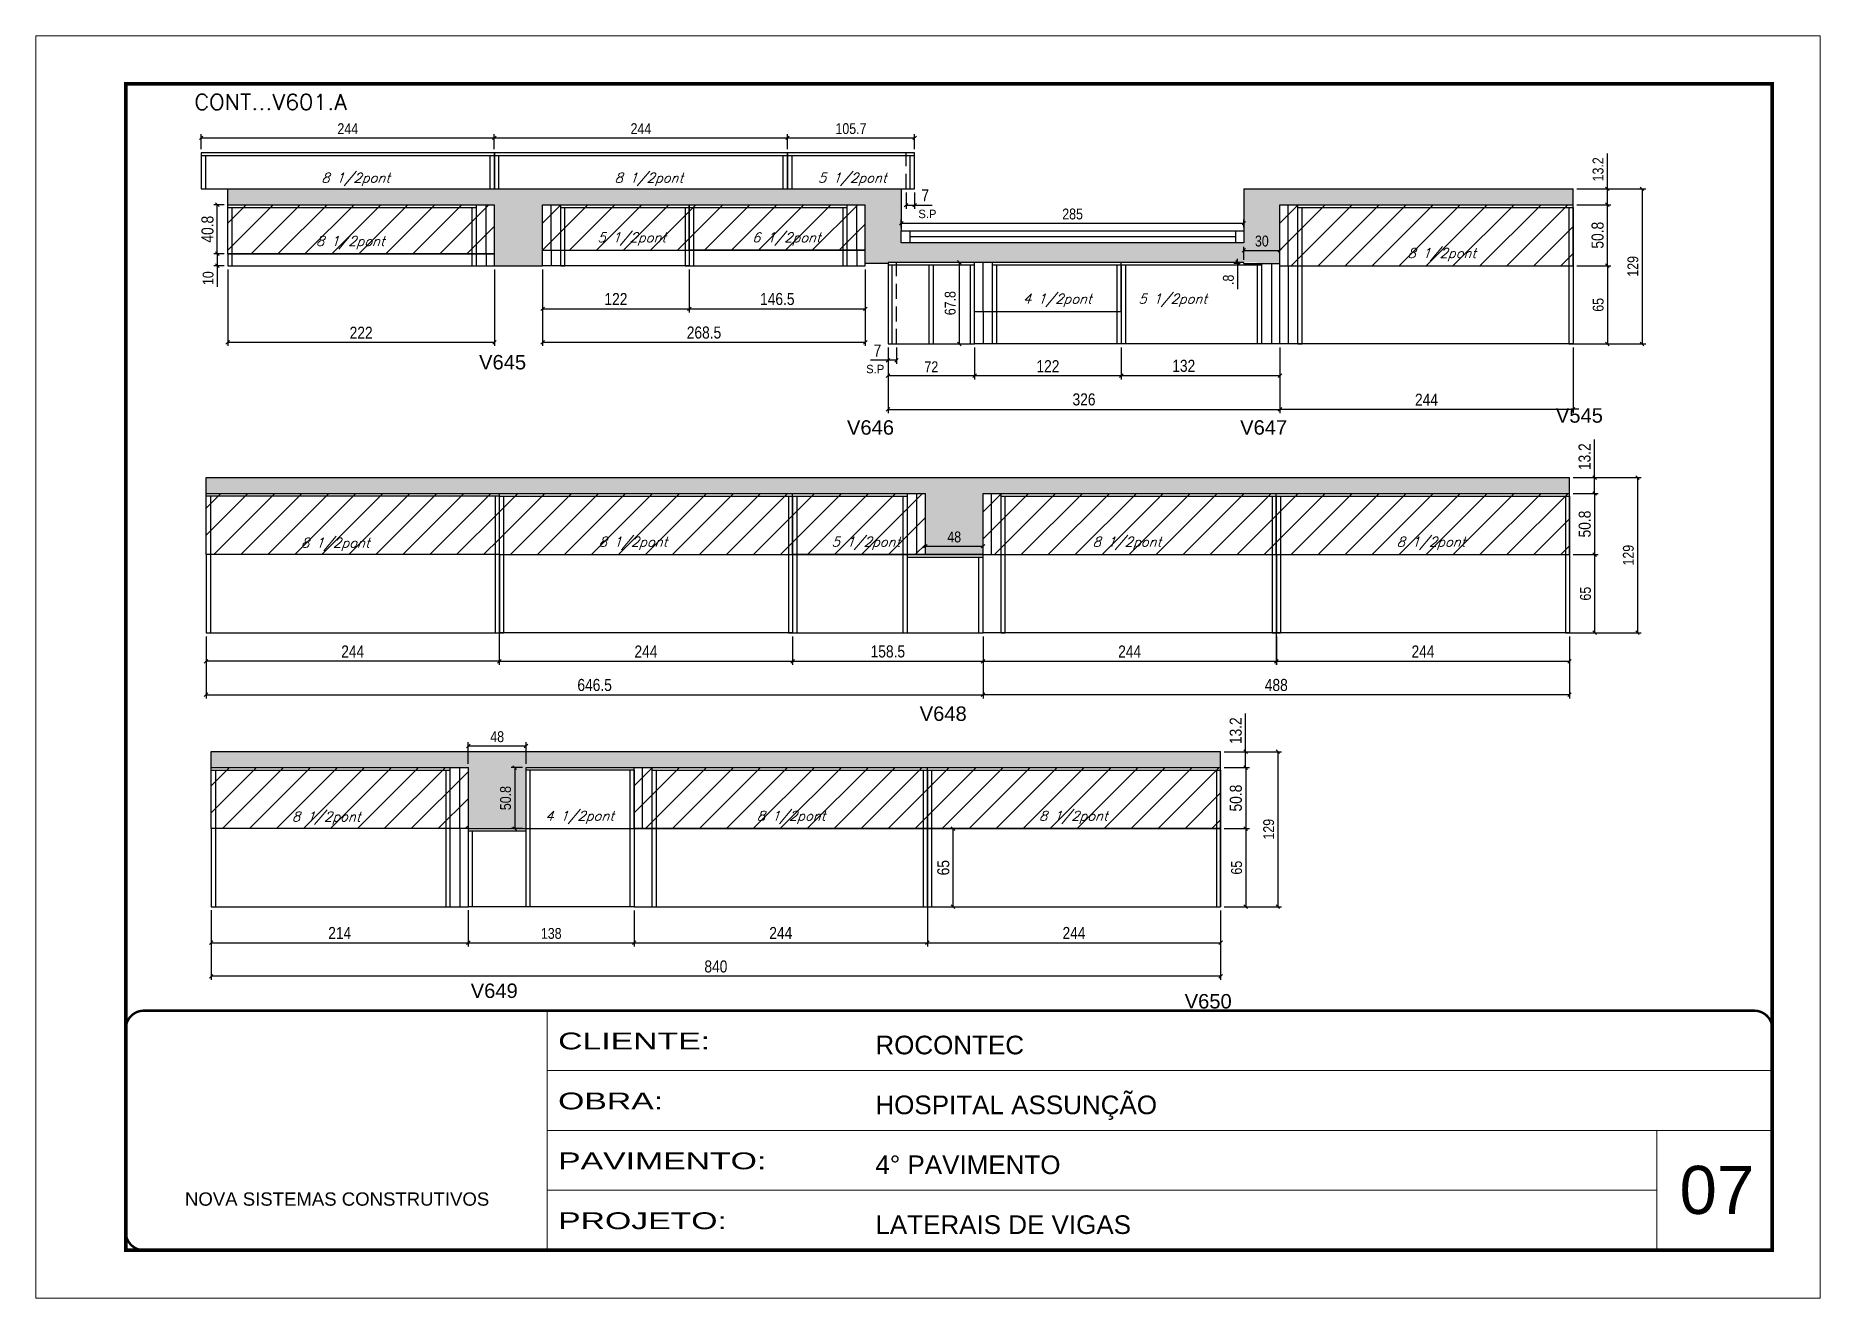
# Model space of a CAD drawing. Extents: x -20960 to -5926, y -2106 to 21915.
# Drawn here: x -9023 to -7538, y 19717 to 20767 of the extents above; entities that cross this region are included whole.
import ezdxf

# ---------------------------------------------------------------- set-up
doc = ezdxf.new("R2010")
doc.units = 0
for name, pattern in [('CONTINUO', [0]), ('DASHED', [0.75, 0.5, -0.25]), ('HIDDEN', [0.375, 0.25, -0.125])]:
    doc.linetypes.add(name, pattern=pattern)
doc.layers.add('00 - FELIPE', color=2, linetype='Continuous', plot=False)
for name, color, linetype in [('5', 5, 'Continuous'), ('COTA', 241, 'Continuous'), ('Painéis', 200, 'Continuous'), ('Reaproveitamento', 251, 'Continuous'), ('SARR_2.2x7', 40, 'Continuous'), ('SARR_3.5x7', 81, 'Continuous'), ('SARR_EDITAR', 141, 'Continuous'), ('texto', 7, 'Continuous')]:
    doc.layers.add(name, color=color, linetype=linetype)
for name, color, linetype, lineweight in [('CARIMBO', 255, 'Continuous', 9), ('Folhas', 255, 'Continuous', 9), ('SARRAFO DE PRESSAO', 251, 'DASHED', 9), ('Texto Seção', 7, 'Continuous', 15)]:
    doc.layers.add(name, color=color, linetype=linetype, lineweight=lineweight)
doc.styles.add('ARIAL', font='arial.ttf')
doc.styles.add('COTA TECNICA', font='techl___.ttf', dxfattribs={"height": 10})
doc.styles.add('COTA TECNICA-50', font='techl___.ttf', dxfattribs={"height": 9})
doc.styles.add('REGUA-120', font='ROMANS.shx', dxfattribs={"height": 15})
doc.styles.add('Romans', font='romans.shx')
doc.styles.add('ROMAS860', font='ROMAS860.SHX')
doc.styles.get("Standard").update_dxf_attribs({"font": 'arial.ttf'})
doc.styles.add('Tecnologia', font='')
doc.styles.get('Tecnologia').set_extended_font_data('Forgotten Futurist')
doc.dimstyles.new('COTA PAINEL-50', dxfattribs={"dimtxt": 9, "dimasz": 3, "dimexe": 3, "dimexo": 3, "dimgap": 3, "dimtad": 1, "dimdec": 1, "dimzin": 12, "dimdsep": 46, "dimtxsty": 'COTA TECNICA-50', "dimblk1": 'OBLIQUE', "dimblk2": 'OBLIQUE', "dimsah": 1, "dimcen": 0.9, "dimclrd": 4, "dimclre": 4, "dimclrt": 240, "dimadec": 1, "dimazin": 3, "dimtfac": 1, "dimtdec": 1, "dimtmove": 0, "dimatfit": 3, "dimfxl": 1, "dimtolj": 1, "dimtzin": 12, "dimarcsym": 0})
doc.dimstyles.new('PAINEL', dxfattribs={"dimtxt": 10, "dimasz": 3, "dimexe": 3, "dimexo": 3, "dimgap": 3, "dimtad": 1, "dimdec": 1, "dimzin": 12, "dimdsep": 46, "dimtxsty": 'COTA TECNICA', "dimblk1": 'OBLIQUE', "dimblk2": 'OBLIQUE', "dimsah": 1, "dimcen": 0.9, "dimclrd": 4, "dimclre": 4, "dimclrt": 240, "dimadec": 1, "dimazin": 3, "dimtfac": 1, "dimtdec": 1, "dimtmove": 0, "dimatfit": 3, "dimfxl": 1, "dimtolj": 1, "dimtzin": 12, "dimarcsym": 0})
pattern_1 = [(45, (-152033.189, -5967.005), (-11.2253202, 11.2253202), [])]

msp = doc.modelspace()

# ---------------------------------------------------------------- texts
at = {"layer": '5', "linetype": 'Continuous'}
for s, rotation, p in [('V645', 0.00004, (-8654.56, 20489.31)), ('V545', 0.00004, (-7758.53, 20445.01)), ('V646', 359.99996, (-8348.43, 20435.03)), ('V647', 359.99996, (-8021.26, 20435.03)), ('V648', 0.00004, (-8287.9, 20197)), ('V649', 0.00004, (-8661.52, 19966.57)), ('V650', 0.00004, (-8067.42, 19957.84))]:
    msp.add_text(s, height=12, rotation=rotation, dxfattribs=at).set_placement(p)
at = {"layer": 'CARIMBO', "style": 'ARIAL'}
msp.add_text('07', height=40, dxfattribs=at).set_placement((-7655.64, 19786.96))
at = {"layer": 'texto', "color": 2, "char_height": 8, "attachment_point": 5, "style": 'Romans'}
for s, insert in [('{\\Q19;\\C256;8 1/2pont}', (-8757.24, 20647.32)), ('{\\Q19;\\C256;8 1/2pont}', (-8513.28, 20647.32)), ('{\\Q19;\\C256;5 1/2pont}', (-8344.02, 20647.32)), ('{\\Q19;\\C256;8 1/2pont}', (-8761.65, 20594.75)), ('{\\Q19;\\C256;5 1/2pont}', (-8527.52, 20597.75)), ('{\\Q19;\\C256;6 1/2pont}', (-8398.84, 20597.75)), ('{\\Q19;\\C256;8 1/2pont}', (-7853.48, 20584.75)), ('{\\Q19;\\C256;4 1/2pont}', (-8173.35, 20546.75)), ('{\\Q19;\\C256;5 1/2pont}', (-8077.36, 20546.75)), ('{\\Q19;\\C256;8 1/2pont}', (-8774.19, 20343.85)), ('{\\Q19;\\C256;8 1/2pont}', (-8526.43, 20344.6)), ('{\\Q19;\\C256;5 1/2pont}', (-8332.7, 20344.6)), ('{\\Q19;\\C256;8 1/2pont}', (-8115.48, 20344.6)), ('{\\Q19;\\C256;8 1/2pont}', (-7862.41, 20344.6)), ('{\\Q19;\\C256;8 1/2pont}', (-8781.76, 20116.13)), ('{\\Q19;\\C256;4 1/2pont}', (-8570.86, 20116.71)), ('{\\Q19;\\C256;8 1/2pont}', (-8394.91, 20116.71)), ('{\\Q19;\\C256;8 1/2pont}', (-8160.04, 20116.71))]:
    msp.add_mtext(s, dxfattribs=dict(at, insert=insert))
at = {"layer": 'texto', "color": 4, "char_height": 7, "attachment_point": 5, "style": 'ROMAS860'}
for insert in [(-8281.5, 20618.56), (-8324.91, 20489.56)]:
    msp.add_mtext('S.P', dxfattribs=dict(at, insert=insert))
at = {"layer": 'Texto Seção', "style": 'REGUA-120', "width": 1.05}
msp.add_text('CONT...V601.A', height=13, dxfattribs=at).set_placement((-8891.44, 20705.18))

# ---------------------------------------------------------------- blocks, each defined once
blk = doc.blocks.new('_Oblique')
at = {"color": 0, "linetype": 'ByBlock', "lineweight": -2}
blk.add_line((-0.5, -0.5), (0.5, 0.5), dxfattribs=at)
blk = doc.blocks.new('*D45')
at = {"layer": 'COTA', "color": 4, "lineweight": -2, "ltscale": 25, "transparency": 16777216}
for p, q in [((-8601.7, 20572.5), (-8601.7, 20536.7)), ((-8479.7, 20572.5), (-8479.7, 20536.7)), ((-8601.7, 20539.7), (-8479.7, 20539.7))]:
    blk.add_line(p, q, dxfattribs=at)
at = {"layer": 'Defpoints', "color": 0, "ltscale": 25, "transparency": 16777216}
for p in [(-8601.7, 20575.5), (-8479.7, 20575.5), (-8479.7, 20539.7)]:
    blk.add_point(p, dxfattribs=at)
at = {"layer": 'COTA', "color": 4, "lineweight": -2, "ltscale": 25, "transparency": 16777216, "xscale": 3, "yscale": 3, "zscale": 3, "rotation": 180}
blk.add_blockref('_Oblique', (-8601.7, 20539.7), dxfattribs=at)
at = {"layer": 'COTA', "color": 4, "lineweight": -2, "ltscale": 25, "transparency": 16777216, "xscale": 3, "yscale": 3, "zscale": 3}
blk.add_blockref('_Oblique', (-8479.7, 20539.7), dxfattribs=at)
at = {"layer": 'COTA', "color": 240, "ltscale": 25, "transparency": 16777216, "insert": (-8540.7, 20547.8), "char_height": 10, "attachment_point": 5, "style": 'COTA TECNICA'}
blk.add_mtext('\\A1;122', dxfattribs=at)
blk = doc.blocks.new('*D46')
at = {"layer": 'COTA', "color": 4, "lineweight": -2, "ltscale": 25, "transparency": 16777216}
for p, q in [((-8479.7, 20572.5), (-8479.7, 20536.7)), ((-8333.2, 20572.5), (-8333.2, 20536.7)), ((-8479.7, 20539.7), (-8333.2, 20539.7))]:
    blk.add_line(p, q, dxfattribs=at)
at = {"layer": 'Defpoints', "color": 0, "ltscale": 25, "transparency": 16777216}
for p in [(-8479.7, 20575.5), (-8333.2, 20575.5), (-8333.2, 20539.7)]:
    blk.add_point(p, dxfattribs=at)
at = {"layer": 'COTA', "color": 4, "lineweight": -2, "ltscale": 25, "transparency": 16777216, "xscale": 3, "yscale": 3, "zscale": 3, "rotation": 180}
blk.add_blockref('_Oblique', (-8479.7, 20539.7), dxfattribs=at)
at = {"layer": 'COTA', "color": 4, "lineweight": -2, "ltscale": 25, "transparency": 16777216, "xscale": 3, "yscale": 3, "zscale": 3}
blk.add_blockref('_Oblique', (-8333.2, 20539.7), dxfattribs=at)
at = {"layer": 'COTA', "color": 240, "ltscale": 25, "transparency": 16777216, "insert": (-8406.4, 20547.8), "char_height": 10, "attachment_point": 5, "style": 'COTA TECNICA'}
blk.add_mtext('\\A1;146.5', dxfattribs=at)
blk = doc.blocks.new('*D47')
at = {"layer": 'COTA', "color": 4, "lineweight": -2, "ltscale": 25, "transparency": 16777216}
for p, q in [((-8601.7, 20569.5), (-8601.7, 20508.8)), ((-8333.2, 20572.5), (-8333.2, 20508.8)), ((-8333.2, 20511.8), (-8601.7, 20511.8))]:
    blk.add_line(p, q, dxfattribs=at)
at = {"layer": 'Defpoints', "color": 0, "ltscale": 25, "transparency": 16777216}
for p in [(-8601.7, 20572.5), (-8333.2, 20575.5), (-8601.7, 20511.8)]:
    blk.add_point(p, dxfattribs=at)
at = {"layer": 'COTA', "color": 4, "lineweight": -2, "ltscale": 25, "transparency": 16777216, "xscale": 3, "yscale": 3, "zscale": 3, "rotation": 180}
blk.add_blockref('_Oblique', (-8601.7, 20511.8), dxfattribs=at)
at = {"layer": 'COTA', "color": 4, "lineweight": -2, "ltscale": 25, "transparency": 16777216, "xscale": 3, "yscale": 3, "zscale": 3}
blk.add_blockref('_Oblique', (-8333.2, 20511.8), dxfattribs=at)
at = {"layer": 'COTA', "color": 240, "ltscale": 25, "transparency": 16777216, "insert": (-8467.4, 20519.9), "char_height": 10, "attachment_point": 5, "style": 'COTA TECNICA'}
blk.add_mtext('\\A1;268.5', dxfattribs=at)
blk = doc.blocks.new('*D49')
at = {"layer": 'COTA', "color": 4, "lineweight": -2, "ltscale": 25, "transparency": 16777216}
for p, q in [((-7991.2, 20332.3), (-7991.2, 20243.6)), ((-8235.2, 20267.3), (-8235.2, 20243.6)), ((-8235.2, 20246.6), (-7991.2, 20246.6))]:
    blk.add_line(p, q, dxfattribs=at)
at = {"layer": 'Defpoints', "color": 0, "ltscale": 25, "transparency": 16777216}
for p in [(-7991.2, 20335.3), (-8235.2, 20270.3), (-7991.2, 20246.6)]:
    blk.add_point(p, dxfattribs=at)
at = {"layer": 'COTA', "color": 4, "lineweight": -2, "ltscale": 25, "transparency": 16777216, "xscale": 3, "yscale": 3, "zscale": 3, "rotation": 180}
blk.add_blockref('_Oblique', (-8235.2, 20246.6), dxfattribs=at)
at = {"layer": 'COTA', "color": 4, "lineweight": -2, "ltscale": 25, "transparency": 16777216, "xscale": 3, "yscale": 3, "zscale": 3}
blk.add_blockref('_Oblique', (-7991.2, 20246.6), dxfattribs=at)
at = {"layer": 'COTA', "color": 240, "ltscale": 25, "transparency": 16777216, "insert": (-8113.2, 20254.7), "char_height": 10, "attachment_point": 5, "style": 'COTA TECNICA'}
blk.add_mtext('\\A1;244', dxfattribs=at)
blk = doc.blocks.new('*D50')
at = {"layer": 'COTA', "color": 4, "lineweight": -2, "ltscale": 25, "transparency": 16777216}
for p, q in [((-8235.2, 20267.3), (-8235.2, 20215.7)), ((-7747.2, 20267.3), (-7747.2, 20215.7)), ((-7747.2, 20218.7), (-8235.2, 20218.7))]:
    blk.add_line(p, q, dxfattribs=at)
at = {"layer": 'Defpoints', "color": 0, "ltscale": 25, "transparency": 16777216}
for p in [(-8235.2, 20270.3), (-7747.2, 20270.3), (-8235.2, 20218.7)]:
    blk.add_point(p, dxfattribs=at)
at = {"layer": 'COTA', "color": 4, "lineweight": -2, "ltscale": 25, "transparency": 16777216, "xscale": 3, "yscale": 3, "zscale": 3, "rotation": 180}
blk.add_blockref('_Oblique', (-8235.2, 20218.7), dxfattribs=at)
at = {"layer": 'COTA', "color": 4, "lineweight": -2, "ltscale": 25, "transparency": 16777216, "xscale": 3, "yscale": 3, "zscale": 3}
blk.add_blockref('_Oblique', (-7747.2, 20218.7), dxfattribs=at)
at = {"layer": 'COTA', "color": 240, "ltscale": 25, "transparency": 16777216, "insert": (-7991.2, 20226.8), "char_height": 10, "attachment_point": 5, "style": 'COTA TECNICA'}
blk.add_mtext('\\A1;488', dxfattribs=at)
blk = doc.blocks.new('*D51')
at = {"layer": 'COTA', "color": 4, "lineweight": -2, "ltscale": 25, "transparency": 16777216}
for p, q in [((-8281.5, 20104.4), (-8281.5, 20009.5)), ((-8525.5, 20039.4), (-8525.5, 20009.5)), ((-8525.5, 20012.5), (-8281.5, 20012.5))]:
    blk.add_line(p, q, dxfattribs=at)
at = {"layer": 'Defpoints', "color": 0, "ltscale": 25, "transparency": 16777216}
for p in [(-8281.5, 20107.4), (-8525.5, 20042.4), (-8281.5, 20012.5)]:
    blk.add_point(p, dxfattribs=at)
at = {"layer": 'COTA', "color": 4, "lineweight": -2, "ltscale": 25, "transparency": 16777216, "xscale": 3, "yscale": 3, "zscale": 3, "rotation": 180}
blk.add_blockref('_Oblique', (-8525.5, 20012.5), dxfattribs=at)
at = {"layer": 'COTA', "color": 4, "lineweight": -2, "ltscale": 25, "transparency": 16777216, "xscale": 3, "yscale": 3, "zscale": 3}
blk.add_blockref('_Oblique', (-8281.5, 20012.5), dxfattribs=at)
at = {"layer": 'COTA', "color": 240, "ltscale": 25, "transparency": 16777216, "insert": (-8403.5, 20020.6), "char_height": 10, "attachment_point": 5, "style": 'COTA TECNICA'}
blk.add_mtext('\\A1;244', dxfattribs=at)
blk = doc.blocks.new('*D52')
at = {"layer": 'COTA', "color": 4, "lineweight": -2, "ltscale": 25, "transparency": 16777216}
for p, q in [((-8281.5, 20104.4), (-8281.5, 20009.5)), ((-8037.5, 20039.4), (-8037.5, 20009.5)), ((-8281.5, 20012.5), (-8037.5, 20012.5))]:
    blk.add_line(p, q, dxfattribs=at)
at = {"layer": 'Defpoints', "color": 0, "ltscale": 25, "transparency": 16777216}
for p in [(-8281.5, 20107.4), (-8037.5, 20042.4), (-8037.5, 20012.5)]:
    blk.add_point(p, dxfattribs=at)
at = {"layer": 'COTA', "color": 4, "lineweight": -2, "ltscale": 25, "transparency": 16777216, "xscale": 3, "yscale": 3, "zscale": 3, "rotation": 180}
blk.add_blockref('_Oblique', (-8281.5, 20012.5), dxfattribs=at)
at = {"layer": 'COTA', "color": 4, "lineweight": -2, "ltscale": 25, "transparency": 16777216, "xscale": 3, "yscale": 3, "zscale": 3}
blk.add_blockref('_Oblique', (-8037.5, 20012.5), dxfattribs=at)
at = {"layer": 'COTA', "color": 240, "ltscale": 25, "transparency": 16777216, "insert": (-8159.5, 20020.6), "char_height": 10, "attachment_point": 5, "style": 'COTA TECNICA'}
blk.add_mtext('\\A1;244', dxfattribs=at)
blk = doc.blocks.new('*D53')
at = {"layer": 'COTA', "color": 4, "lineweight": -2, "ltscale": 25, "transparency": 16777216}
for p, q in [((-8877.5, 20039.4), (-8877.5, 19981.6)), ((-8037.5, 20039.4), (-8037.5, 19981.6)), ((-8037.5, 19984.6), (-8877.5, 19984.6))]:
    blk.add_line(p, q, dxfattribs=at)
at = {"layer": 'Defpoints', "color": 0, "ltscale": 25, "transparency": 16777216}
for p in [(-8877.5, 20042.4), (-8037.5, 20042.4), (-8877.5, 19984.6)]:
    blk.add_point(p, dxfattribs=at)
at = {"layer": 'COTA', "color": 4, "lineweight": -2, "ltscale": 25, "transparency": 16777216, "xscale": 3, "yscale": 3, "zscale": 3, "rotation": 180}
blk.add_blockref('_Oblique', (-8877.5, 19984.6), dxfattribs=at)
at = {"layer": 'COTA', "color": 4, "lineweight": -2, "ltscale": 25, "transparency": 16777216, "xscale": 3, "yscale": 3, "zscale": 3}
blk.add_blockref('_Oblique', (-8037.5, 19984.6), dxfattribs=at)
at = {"layer": 'COTA', "color": 240, "ltscale": 25, "transparency": 16777216, "insert": (-8457.5, 19992.7), "char_height": 10, "attachment_point": 5, "style": 'COTA TECNICA'}
blk.add_mtext('\\A1;840', dxfattribs=at)
blk = doc.blocks.new('*D54')
at = {"layer": 'COTA', "color": 4, "lineweight": -2, "ltscale": 25, "transparency": 16777216}
for p, q in [((-8016.7, 20171.4), (-8016.7, 20203.2)), ((-8034.5, 20171.4), (-8013.7, 20171.4)), ((-8016.7, 20158.2), (-8016.7, 20171.4)), ((-8034.5, 20158.2), (-8013.7, 20158.2))]:
    blk.add_line(p, q, dxfattribs=at)
at = {"layer": 'Defpoints', "color": 0, "ltscale": 25, "transparency": 16777216}
for p in [(-8037.5, 20171.4), (-8016.7, 20171.4), (-8037.5, 20158.2)]:
    blk.add_point(p, dxfattribs=at)
at = {"layer": 'COTA', "color": 4, "lineweight": -2, "ltscale": 25, "transparency": 16777216, "xscale": 3, "yscale": 3, "zscale": 3}
for p, rotation in [((-8016.7, 20171.4), 90), ((-8016.7, 20158.2), 270)]:
    blk.add_blockref('_Oblique', p, dxfattribs=dict(at, rotation=rotation))
at = {"layer": 'COTA', "color": 240, "ltscale": 25, "transparency": 16777216, "insert": (-8024.9, 20188.8), "char_height": 10, "attachment_point": 5, "rotation": 90, "style": 'COTA TECNICA'}
blk.add_mtext('\\A1;13.2', dxfattribs=at)
blk = doc.blocks.new('*D40')
at = {"layer": 'COTA', "color": 4, "lineweight": -2, "ltscale": 25, "transparency": 16777216}
for p, q in [((-8863.7, 20572.5), (-8863.7, 20508.8)), ((-8641.7, 20572.5), (-8641.7, 20508.8)), ((-8641.7, 20511.8), (-8863.7, 20511.8))]:
    blk.add_line(p, q, dxfattribs=at)
at = {"layer": 'Defpoints', "color": 0, "ltscale": 25, "transparency": 16777216}
for p in [(-8863.7, 20575.5), (-8641.7, 20575.5), (-8863.7, 20511.8)]:
    blk.add_point(p, dxfattribs=at)
at = {"layer": 'COTA', "color": 4, "lineweight": -2, "ltscale": 25, "transparency": 16777216, "xscale": 3, "yscale": 3, "zscale": 3, "rotation": 180}
blk.add_blockref('_Oblique', (-8863.7, 20511.8), dxfattribs=at)
at = {"layer": 'COTA', "color": 4, "lineweight": -2, "ltscale": 25, "transparency": 16777216, "xscale": 3, "yscale": 3, "zscale": 3}
blk.add_blockref('_Oblique', (-8641.7, 20511.8), dxfattribs=at)
at = {"layer": 'COTA', "color": 240, "ltscale": 25, "transparency": 16777216, "insert": (-8752.7, 20519.8), "char_height": 10, "attachment_point": 5, "style": 'COTA TECNICA'}
blk.add_mtext('\\A1;222', dxfattribs=at)
blk = doc.blocks.new('*D43')
at = {"layer": 'COTA', "color": 4, "lineweight": -2, "ltscale": 25, "transparency": 16777216}
for p, q in [((-7988.2, 20507.5), (-7988.2, 20453)), ((-7744.2, 20507.5), (-7744.2, 20453)), ((-7744.2, 20456), (-7988.2, 20456))]:
    blk.add_line(p, q, dxfattribs=at)
at = {"layer": 'Defpoints', "color": 0, "ltscale": 25, "transparency": 16777216}
for p in [(-7988.2, 20510.5), (-7744.2, 20510.5), (-7988.2, 20456)]:
    blk.add_point(p, dxfattribs=at)
at = {"layer": 'COTA', "color": 4, "lineweight": -2, "ltscale": 25, "transparency": 16777216, "xscale": 3, "yscale": 3, "zscale": 3, "rotation": 180}
blk.add_blockref('_Oblique', (-7988.2, 20456), dxfattribs=at)
at = {"layer": 'COTA', "color": 4, "lineweight": -2, "ltscale": 25, "transparency": 16777216, "xscale": 3, "yscale": 3, "zscale": 3}
blk.add_blockref('_Oblique', (-7744.2, 20456), dxfattribs=at)
at = {"layer": 'COTA', "color": 240, "ltscale": 25, "transparency": 16777216, "insert": (-7866.2, 20464.1), "char_height": 10, "attachment_point": 5, "style": 'COTA TECNICA'}
blk.add_mtext('\\A1;244', dxfattribs=at)
blk = doc.blocks.new('*D44')
at = {"layer": 'COTA', "color": 4, "lineweight": -2, "ltscale": 25, "transparency": 16777216}
for p, q in [((-7741.2, 20626.3), (-7712.7, 20626.3)), ((-7715.7, 20575.5), (-7715.7, 20626.3)), ((-7741.2, 20575.5), (-7712.7, 20575.5))]:
    blk.add_line(p, q, dxfattribs=at)
at = {"layer": 'Defpoints', "color": 0, "ltscale": 25, "transparency": 16777216}
for p in [(-7744.2, 20626.3), (-7715.7, 20626.3), (-7744.2, 20575.5)]:
    blk.add_point(p, dxfattribs=at)
at = {"layer": 'COTA', "color": 4, "lineweight": -2, "ltscale": 25, "transparency": 16777216, "xscale": 3, "yscale": 3, "zscale": 3}
for p, rotation in [((-7715.7, 20626.3), 90), ((-7715.7, 20575.5), 270)]:
    blk.add_blockref('_Oblique', p, dxfattribs=dict(at, rotation=rotation))
at = {"layer": 'COTA', "color": 240, "ltscale": 25, "transparency": 16777216, "insert": (-7723.8, 20600.9), "char_height": 10, "attachment_point": 5, "rotation": 90, "style": 'COTA TECNICA'}
blk.add_mtext('\\A1;50.8', dxfattribs=at)
blk = doc.blocks.new('*D29')
at = {"layer": 'COTA', "color": 4, "lineweight": -2, "ltscale": 25, "transparency": 16777216}
for p, q in [((-8866.7, 20626.3), (-8875.4, 20626.3)), ((-8872.4, 20585.5), (-8872.4, 20626.3)), ((-8866.7, 20585.5), (-8875.4, 20585.5))]:
    blk.add_line(p, q, dxfattribs=at)
at = {"layer": 'Defpoints', "color": 0, "ltscale": 25, "transparency": 16777216}
for p in [(-8872.4, 20626.3), (-8863.7, 20626.3), (-8863.7, 20585.5)]:
    blk.add_point(p, dxfattribs=at)
at = {"layer": 'COTA', "color": 4, "lineweight": -2, "ltscale": 25, "transparency": 16777216, "xscale": 3, "yscale": 3, "zscale": 3}
for p, rotation in [((-8872.4, 20626.3), 90), ((-8872.4, 20585.5), 270)]:
    blk.add_blockref('_Oblique', p, dxfattribs=dict(at, rotation=rotation))
at = {"layer": 'COTA', "color": 240, "ltscale": 25, "transparency": 16777216, "insert": (-8880.5, 20605.9), "char_height": 10, "attachment_point": 5, "rotation": 90, "style": 'COTA TECNICA'}
blk.add_mtext('\\A1;40.8', dxfattribs=at)
blk = doc.blocks.new('*D30')
at = {"layer": 'COTA', "color": 4, "lineweight": -2, "ltscale": 25, "transparency": 16777216}
for p, q in [((-7991.1, 20267.3), (-7991.1, 20243.6)), ((-7747.2, 20267.3), (-7747.2, 20243.6)), ((-7991.1, 20246.6), (-7747.2, 20246.6))]:
    blk.add_line(p, q, dxfattribs=at)
at = {"layer": 'Defpoints', "color": 0, "ltscale": 25, "transparency": 16777216}
for p in [(-7991.1, 20270.3), (-7747.2, 20270.3), (-7747.2, 20246.6)]:
    blk.add_point(p, dxfattribs=at)
at = {"layer": 'COTA', "color": 4, "lineweight": -2, "ltscale": 25, "transparency": 16777216, "xscale": 3, "yscale": 3, "zscale": 3, "rotation": 180}
blk.add_blockref('_Oblique', (-7991.1, 20246.6), dxfattribs=at)
at = {"layer": 'COTA', "color": 4, "lineweight": -2, "ltscale": 25, "transparency": 16777216, "xscale": 3, "yscale": 3, "zscale": 3}
blk.add_blockref('_Oblique', (-7747.2, 20246.6), dxfattribs=at)
at = {"layer": 'COTA', "color": 240, "ltscale": 25, "transparency": 16777216, "insert": (-7869.1, 20254.7), "char_height": 10, "attachment_point": 5, "style": 'COTA TECNICA'}
blk.add_mtext('\\A1;244', dxfattribs=at)
blk = doc.blocks.new('*D31')
at = {"layer": 'COTA', "color": 4, "lineweight": -2, "ltscale": 25, "transparency": 16777216}
for p, q in [((-8877.5, 20039.6), (-8877.5, 20009.5)), ((-8663.5, 20039.6), (-8663.5, 20009.5)), ((-8877.5, 20012.5), (-8663.5, 20012.5))]:
    blk.add_line(p, q, dxfattribs=at)
at = {"layer": 'Defpoints', "color": 0, "ltscale": 25, "transparency": 16777216}
for p in [(-8877.5, 20042.6), (-8663.5, 20042.6), (-8663.5, 20012.5)]:
    blk.add_point(p, dxfattribs=at)
at = {"layer": 'COTA', "color": 4, "lineweight": -2, "ltscale": 25, "transparency": 16777216, "xscale": 3, "yscale": 3, "zscale": 3, "rotation": 180}
blk.add_blockref('_Oblique', (-8877.5, 20012.5), dxfattribs=at)
at = {"layer": 'COTA', "color": 4, "lineweight": -2, "ltscale": 25, "transparency": 16777216, "xscale": 3, "yscale": 3, "zscale": 3}
blk.add_blockref('_Oblique', (-8663.5, 20012.5), dxfattribs=at)
at = {"layer": 'COTA', "color": 240, "ltscale": 25, "transparency": 16777216, "insert": (-8770.5, 20020.6), "char_height": 10, "attachment_point": 5, "style": 'COTA TECNICA'}
blk.add_mtext('\\A1;214', dxfattribs=at)
blk = doc.blocks.new('*D32')
at = {"layer": 'COTA', "color": 4, "lineweight": -2, "ltscale": 25, "transparency": 16777216}
for p, q in [((-8637.7, 20332.3), (-8637.7, 20243.6)), ((-8393.7, 20267.3), (-8393.7, 20243.6)), ((-8637.7, 20246.6), (-8393.7, 20246.6))]:
    blk.add_line(p, q, dxfattribs=at)
at = {"layer": 'Defpoints', "color": 0, "ltscale": 25, "transparency": 16777216}
for p in [(-8637.7, 20335.3), (-8393.7, 20270.3), (-8393.7, 20246.6)]:
    blk.add_point(p, dxfattribs=at)
at = {"layer": 'COTA', "color": 4, "lineweight": -2, "ltscale": 25, "transparency": 16777216, "xscale": 3, "yscale": 3, "zscale": 3, "rotation": 180}
blk.add_blockref('_Oblique', (-8637.7, 20246.6), dxfattribs=at)
at = {"layer": 'COTA', "color": 4, "lineweight": -2, "ltscale": 25, "transparency": 16777216, "xscale": 3, "yscale": 3, "zscale": 3}
blk.add_blockref('_Oblique', (-8393.7, 20246.6), dxfattribs=at)
at = {"layer": 'COTA', "color": 240, "ltscale": 25, "transparency": 16777216, "insert": (-8515.7, 20254.7), "char_height": 10, "attachment_point": 5, "style": 'COTA TECNICA'}
blk.add_mtext('\\A1;244', dxfattribs=at)
blk = doc.blocks.new('*D33')
at = {"layer": 'COTA', "color": 4, "lineweight": -2, "ltscale": 25, "transparency": 16777216}
for p, q in [((-8393.7, 20267.3), (-8393.7, 20243.6)), ((-8235.2, 20267.3), (-8235.2, 20243.6)), ((-8393.7, 20246.6), (-8235.2, 20246.6))]:
    blk.add_line(p, q, dxfattribs=at)
at = {"layer": 'Defpoints', "color": 0, "ltscale": 25, "transparency": 16777216}
for p in [(-8393.7, 20270.3), (-8235.2, 20270.3), (-8235.2, 20246.6)]:
    blk.add_point(p, dxfattribs=at)
at = {"layer": 'COTA', "color": 4, "lineweight": -2, "ltscale": 25, "transparency": 16777216, "xscale": 3, "yscale": 3, "zscale": 3, "rotation": 180}
blk.add_blockref('_Oblique', (-8393.7, 20246.6), dxfattribs=at)
at = {"layer": 'COTA', "color": 4, "lineweight": -2, "ltscale": 25, "transparency": 16777216, "xscale": 3, "yscale": 3, "zscale": 3}
blk.add_blockref('_Oblique', (-8235.2, 20246.6), dxfattribs=at)
at = {"layer": 'COTA', "color": 240, "ltscale": 25, "transparency": 16777216, "insert": (-8314.4, 20254.7), "char_height": 10, "attachment_point": 5, "style": 'COTA TECNICA'}
blk.add_mtext('\\A1;158.5', dxfattribs=at)
blk = doc.blocks.new('*D34')
at = {"layer": 'COTA', "color": 4, "lineweight": -2, "ltscale": 25, "transparency": 16777216}
for p, q in [((-8881.7, 20267.3), (-8881.7, 20215.7)), ((-8235.2, 20267.3), (-8235.2, 20215.7)), ((-8881.7, 20218.7), (-8235.2, 20218.7))]:
    blk.add_line(p, q, dxfattribs=at)
at = {"layer": 'Defpoints', "color": 0, "ltscale": 25, "transparency": 16777216}
for p in [(-8881.7, 20270.3), (-8235.2, 20270.3), (-8235.2, 20218.7)]:
    blk.add_point(p, dxfattribs=at)
at = {"layer": 'COTA', "color": 4, "lineweight": -2, "ltscale": 25, "transparency": 16777216, "xscale": 3, "yscale": 3, "zscale": 3, "rotation": 180}
blk.add_blockref('_Oblique', (-8881.7, 20218.7), dxfattribs=at)
at = {"layer": 'COTA', "color": 4, "lineweight": -2, "ltscale": 25, "transparency": 16777216, "xscale": 3, "yscale": 3, "zscale": 3}
blk.add_blockref('_Oblique', (-8235.2, 20218.7), dxfattribs=at)
at = {"layer": 'COTA', "color": 240, "ltscale": 25, "transparency": 16777216, "insert": (-8558.4, 20226.8), "char_height": 10, "attachment_point": 5, "style": 'COTA TECNICA'}
blk.add_mtext('\\A1;646.5', dxfattribs=at)
blk = doc.blocks.new('*D35')
at = {"layer": 'COTA', "color": 4, "lineweight": -2, "ltscale": 25, "transparency": 16777216}
for p, q in [((-8275, 20107.4), (-8257.1, 20107.4)), ((-8260.1, 20042.4), (-8260.1, 20107.4)), ((-8275, 20042.4), (-8257.1, 20042.4))]:
    blk.add_line(p, q, dxfattribs=at)
at = {"layer": 'Defpoints', "color": 0, "ltscale": 25, "transparency": 16777216}
for p in [(-8278, 20107.4), (-8260.1, 20107.4), (-8278, 20042.4)]:
    blk.add_point(p, dxfattribs=at)
at = {"layer": 'COTA', "color": 4, "lineweight": -2, "ltscale": 25, "transparency": 16777216, "xscale": 3, "yscale": 3, "zscale": 3}
for p, rotation in [((-8260.1, 20107.4), 90), ((-8260.1, 20042.4), 270)]:
    blk.add_blockref('_Oblique', p, dxfattribs=dict(at, rotation=rotation))
at = {"layer": 'COTA', "color": 240, "ltscale": 25, "transparency": 16777216, "insert": (-8268.2, 20074.9), "char_height": 10, "attachment_point": 5, "rotation": 90, "style": 'COTA TECNICA'}
blk.add_mtext('\\A1;65', dxfattribs=at)
blk = doc.blocks.new('9999999999')
at = {"color": 30, "linetype": 'CONTINUO'}
for p, q in [((98564.6, 34230.2), (98564.6, 34429.4)), ((98564.6, 34379.6), (99584, 34379.6)), ((98564.6, 34329.8), (99488, 34329.8)), ((99584, 34329.8), (99488, 34329.8)), ((99488, 34329.8), (99488, 34230.2)), ((98564.6, 34280), (99488, 34280))]:
    blk.add_line(p, q, dxfattribs=at)
at = {"color": 30, "linetype": 'CONTINUO', "const_width": 2}
blk.add_lwpolyline([(99584, 34230.2), (99584, 34414.4, 0.414214), (99569, 34429.4), (98229, 34429.4, 0.414214), (98214, 34414.4), (98214, 34245.2, 0.414214), (98229, 34230.2), (99584, 34230.2)], format="xyb", dxfattribs=at)
at = {"layer": 'Folhas'}
blk.add_lwpolyline([(98139, 34190.2), (99624, 34190.2), (99624, 35240.2), (98139, 35240.2)], close=True, dxfattribs=at)
at = {"layer": 'Folhas', "color": 30, "const_width": 3}
blk.add_lwpolyline([(98214, 34230.2), (99584, 34230.2), (99584, 35200.2), (98214, 35200.2)], close=True, dxfattribs=at)
at = {"color": 7, "linetype": 'Continuous', "ltscale": 5, "style": 'ARIAL'}
for s, height, p in [('ROCONTEC', 15.48, (98837.7, 34393.1)), ('HOSPITAL ASSUNÇÃO', 15.483, (98837.7, 34343.3)), ('4° PAVIMENTO', 15.483, (98837.7, 34293.5)), ('NOVA SISTEMAS CONSTRUTIVOS', 11.059, (98263.2, 34267.2)), ('LATERAIS DE VIGAS', 15.483, (98837.7, 34243.7))]:
    blk.add_text(s, height=height, dxfattribs=at).set_placement(p)
at = {"layer": 'Folhas', "color": 7, "style": 'Tecnologia', "width": 1.5}
for s, p in [('CLIENTE:', (98573.7, 34397.2)), ('OBRA:', (98573.7, 34347.3)), ('PAVIMENTO:', (98573.7, 34297.5)), ('PROJETO:', (98573.7, 34247.7))]:
    blk.add_text(s, height=14, dxfattribs=at).set_placement(p)
blk = doc.blocks.new('*D94')
at = {"layer": 'COTA', "color": 4, "lineweight": -2, "transparency": 16777216}
for p, q in [((-8885.8, 20672.5), (-8885.8, 20684.9)), ((-8885.8, 20681.9), (-8641.9, 20681.9)), ((-8641.9, 20672.5), (-8641.9, 20684.9))]:
    blk.add_line(p, q, dxfattribs=at)
at = {"layer": 'Defpoints', "color": 0, "transparency": 16777216}
for p in [(-8641.9, 20681.9), (-8885.8, 20669.5), (-8641.9, 20669.5)]:
    blk.add_point(p, dxfattribs=at)
at = {"layer": 'COTA', "color": 4, "lineweight": -2, "transparency": 16777216, "xscale": 3, "yscale": 3, "zscale": 3, "rotation": 180}
blk.add_blockref('_Oblique', (-8885.8, 20681.9), dxfattribs=at)
at = {"layer": 'COTA', "color": 4, "lineweight": -2, "transparency": 16777216, "xscale": 3, "yscale": 3, "zscale": 3}
blk.add_blockref('_Oblique', (-8641.9, 20681.9), dxfattribs=at)
at = {"layer": 'COTA', "color": 240, "transparency": 16777216, "insert": (-8763.8, 20689.5), "char_height": 9, "attachment_point": 5, "style": 'COTA TECNICA-50'}
blk.add_mtext('\\A1;244', dxfattribs=at)
blk = doc.blocks.new('*D95')
at = {"layer": 'COTA', "color": 4, "lineweight": -2, "ltscale": 25, "transparency": 16777216}
for p, q in [((-8120.2, 20507.5), (-8120.2, 20481)), ((-7988.2, 20507.5), (-7988.2, 20481)), ((-7988.2, 20484), (-8120.2, 20484))]:
    blk.add_line(p, q, dxfattribs=at)
at = {"layer": 'Defpoints', "color": 0, "ltscale": 25, "transparency": 16777216}
for p in [(-8120.2, 20510.5), (-7988.2, 20510.5), (-8120.2, 20484)]:
    blk.add_point(p, dxfattribs=at)
at = {"layer": 'COTA', "color": 4, "lineweight": -2, "ltscale": 25, "transparency": 16777216, "xscale": 3, "yscale": 3, "zscale": 3, "rotation": 180}
blk.add_blockref('_Oblique', (-8120.2, 20484), dxfattribs=at)
at = {"layer": 'COTA', "color": 4, "lineweight": -2, "ltscale": 25, "transparency": 16777216, "xscale": 3, "yscale": 3, "zscale": 3}
blk.add_blockref('_Oblique', (-7988.2, 20484), dxfattribs=at)
at = {"layer": 'COTA', "color": 240, "ltscale": 25, "transparency": 16777216, "insert": (-8068.2, 20492.2), "char_height": 10, "attachment_point": 5, "style": 'COTA TECNICA'}
blk.add_mtext('\\A1;132', dxfattribs=at)
blk = doc.blocks.new('*D96')
at = {"layer": 'COTA', "color": 4, "lineweight": -2, "ltscale": 25, "transparency": 16777216}
for p, q in [((-8242.2, 20507.5), (-8242.2, 20481)), ((-8120.2, 20507.5), (-8120.2, 20481)), ((-8120.2, 20484), (-8242.2, 20484))]:
    blk.add_line(p, q, dxfattribs=at)
at = {"layer": 'Defpoints', "color": 0, "ltscale": 25, "transparency": 16777216}
for p in [(-8242.2, 20510.5), (-8120.2, 20510.5), (-8242.2, 20484)]:
    blk.add_point(p, dxfattribs=at)
at = {"layer": 'COTA', "color": 4, "lineweight": -2, "ltscale": 25, "transparency": 16777216, "xscale": 3, "yscale": 3, "zscale": 3, "rotation": 180}
blk.add_blockref('_Oblique', (-8242.2, 20484), dxfattribs=at)
at = {"layer": 'COTA', "color": 4, "lineweight": -2, "ltscale": 25, "transparency": 16777216, "xscale": 3, "yscale": 3, "zscale": 3}
blk.add_blockref('_Oblique', (-8120.2, 20484), dxfattribs=at)
at = {"layer": 'COTA', "color": 240, "ltscale": 25, "transparency": 16777216, "insert": (-8181.2, 20492), "char_height": 10, "attachment_point": 5, "style": 'COTA TECNICA'}
blk.add_mtext('\\A1;122', dxfattribs=at)
blk = doc.blocks.new('*D97')
at = {"layer": 'COTA', "color": 4, "lineweight": -2, "ltscale": 25, "transparency": 16777216}
for p, q in [((-8314.2, 20507.5), (-8314.2, 20453)), ((-7988.2, 20507.5), (-7988.2, 20453)), ((-8314.2, 20456), (-7988.2, 20456))]:
    blk.add_line(p, q, dxfattribs=at)
at = {"layer": 'Defpoints', "color": 0, "ltscale": 25, "transparency": 16777216}
for p in [(-8314.2, 20510.5), (-7988.2, 20510.5), (-7988.2, 20456)]:
    blk.add_point(p, dxfattribs=at)
at = {"layer": 'COTA', "color": 4, "lineweight": -2, "ltscale": 25, "transparency": 16777216, "xscale": 3, "yscale": 3, "zscale": 3, "rotation": 180}
blk.add_blockref('_Oblique', (-8314.2, 20456), dxfattribs=at)
at = {"layer": 'COTA', "color": 4, "lineweight": -2, "ltscale": 25, "transparency": 16777216, "xscale": 3, "yscale": 3, "zscale": 3}
blk.add_blockref('_Oblique', (-7988.2, 20456), dxfattribs=at)
at = {"layer": 'COTA', "color": 240, "ltscale": 25, "transparency": 16777216, "insert": (-8151.2, 20464.3), "char_height": 10, "attachment_point": 5, "style": 'COTA TECNICA'}
blk.add_mtext('\\A1;326', dxfattribs=at)
blk = doc.blocks.new('*D99')
at = {"layer": 'COTA', "color": 4, "lineweight": -2, "transparency": 16777216}
for p, q in [((-8314.2, 20507.5), (-8314.2, 20481)), ((-8242.2, 20507.5), (-8242.2, 20481)), ((-8242.2, 20484), (-8314.2, 20484))]:
    blk.add_line(p, q, dxfattribs=at)
at = {"layer": 'Defpoints', "color": 0, "transparency": 16777216}
for p in [(-8314.2, 20510.5), (-8242.2, 20510.5), (-8314.2, 20484)]:
    blk.add_point(p, dxfattribs=at)
at = {"layer": 'COTA', "color": 4, "lineweight": -2, "transparency": 16777216, "xscale": 3, "yscale": 3, "zscale": 3, "rotation": 180}
blk.add_blockref('_Oblique', (-8314.2, 20484), dxfattribs=at)
at = {"layer": 'COTA', "color": 4, "lineweight": -2, "transparency": 16777216, "xscale": 3, "yscale": 3, "zscale": 3}
blk.add_blockref('_Oblique', (-8242.2, 20484), dxfattribs=at)
at = {"layer": 'COTA', "color": 240, "transparency": 16777216, "insert": (-8278.2, 20491.5), "char_height": 9, "attachment_point": 5, "style": 'COTA TECNICA-50'}
blk.add_mtext('\\A1;72', dxfattribs=at)
blk = doc.blocks.new('*D98')
at = {"layer": 'COTA', "color": 4, "linetype": 'ByBlock', "lineweight": -2, "transparency": 16777216}
for p, q in [((-8314.2, 20496.9), (-8328.9, 20496.9)), ((-8314.2, 20507.5), (-8314.2, 20493.9)), ((-8307.2, 20496.9), (-8314.2, 20496.9)), ((-8307.2, 20507.5), (-8307.2, 20493.9))]:
    blk.add_line(p, q, dxfattribs=at)
at = {"layer": 'Defpoints', "color": 0, "linetype": 'ByBlock', "transparency": 16777216}
for p in [(-8314.2, 20510.5), (-8307.2, 20510.5), (-8314.2, 20496.9)]:
    blk.add_point(p, dxfattribs=at)
at = {"layer": 'COTA', "color": 4, "linetype": 'ByBlock', "lineweight": -2, "transparency": 16777216, "xscale": 3, "yscale": 3, "zscale": 3, "rotation": 180}
blk.add_blockref('_Oblique', (-8314.2, 20496.9), dxfattribs=at)
at = {"layer": 'COTA', "color": 4, "linetype": 'ByBlock', "lineweight": -2, "transparency": 16777216, "xscale": 3, "yscale": 3, "zscale": 3}
blk.add_blockref('_Oblique', (-8307.2, 20496.9), dxfattribs=at)
at = {"layer": 'COTA', "color": 240, "linetype": 'ByBlock', "transparency": 16777216, "insert": (-8323.1, 20505), "char_height": 10, "attachment_point": 5, "style": 'COTA TECNICA'}
blk.add_mtext('\\A1;7', dxfattribs=at)
blk = doc.blocks.new('*D100')
at = {"layer": 'COTA', "color": 4, "lineweight": -2, "transparency": 16777216}
for p, q in [((-8641.9, 20672.5), (-8641.9, 20684.9)), ((-8641.9, 20681.9), (-8397.9, 20681.9)), ((-8397.9, 20672.5), (-8397.9, 20684.9))]:
    blk.add_line(p, q, dxfattribs=at)
at = {"layer": 'Defpoints', "color": 0, "transparency": 16777216}
for p in [(-8397.9, 20681.9), (-8641.9, 20669.5), (-8397.9, 20669.5)]:
    blk.add_point(p, dxfattribs=at)
at = {"layer": 'COTA', "color": 4, "lineweight": -2, "transparency": 16777216, "xscale": 3, "yscale": 3, "zscale": 3, "rotation": 180}
blk.add_blockref('_Oblique', (-8641.9, 20681.9), dxfattribs=at)
at = {"layer": 'COTA', "color": 4, "lineweight": -2, "transparency": 16777216, "xscale": 3, "yscale": 3, "zscale": 3}
blk.add_blockref('_Oblique', (-8397.9, 20681.9), dxfattribs=at)
at = {"layer": 'COTA', "color": 240, "transparency": 16777216, "insert": (-8519.9, 20689.5), "char_height": 9, "attachment_point": 5, "style": 'COTA TECNICA-50'}
blk.add_mtext('\\A1;244', dxfattribs=at)
blk = doc.blocks.new('*D101')
at = {"layer": 'COTA', "color": 4, "lineweight": -2, "transparency": 16777216}
for p, q in [((-8397.9, 20672.5), (-8397.9, 20684.9)), ((-8397.9, 20681.9), (-8292.2, 20681.9)), ((-8292.2, 20672.5), (-8292.2, 20684.9))]:
    blk.add_line(p, q, dxfattribs=at)
at = {"layer": 'Defpoints', "color": 0, "transparency": 16777216}
for p in [(-8292.2, 20681.9), (-8397.9, 20669.5), (-8292.2, 20669.5)]:
    blk.add_point(p, dxfattribs=at)
at = {"layer": 'COTA', "color": 4, "lineweight": -2, "transparency": 16777216, "xscale": 3, "yscale": 3, "zscale": 3, "rotation": 180}
blk.add_blockref('_Oblique', (-8397.9, 20681.9), dxfattribs=at)
at = {"layer": 'COTA', "color": 4, "lineweight": -2, "transparency": 16777216, "xscale": 3, "yscale": 3, "zscale": 3}
blk.add_blockref('_Oblique', (-8292.2, 20681.9), dxfattribs=at)
at = {"layer": 'COTA', "color": 240, "transparency": 16777216, "insert": (-8345.1, 20689.5), "char_height": 9, "attachment_point": 5, "style": 'COTA TECNICA-50'}
blk.add_mtext('\\A1;105.7', dxfattribs=at)
blk = doc.blocks.new('*D102')
at = {"layer": 'COTA', "color": 4, "linetype": 'ByBlock', "lineweight": -2, "transparency": 16777216}
for p, q in [((-8299.2, 20636.5), (-8299.2, 20622.9)), ((-8292.2, 20636.5), (-8292.2, 20622.9)), ((-8299.2, 20625.9), (-8292.2, 20625.9)), ((-8292.2, 20625.9), (-8277.5, 20625.9))]:
    blk.add_line(p, q, dxfattribs=at)
at = {"layer": 'Defpoints', "color": 0, "linetype": 'ByBlock', "transparency": 16777216}
for p in [(-8299.2, 20639.5), (-8292.2, 20639.5), (-8292.2, 20625.9)]:
    blk.add_point(p, dxfattribs=at)
at = {"layer": 'COTA', "color": 4, "linetype": 'ByBlock', "lineweight": -2, "transparency": 16777216, "xscale": 3, "yscale": 3, "zscale": 3, "rotation": 180}
blk.add_blockref('_Oblique', (-8299.2, 20625.9), dxfattribs=at)
at = {"layer": 'COTA', "color": 4, "linetype": 'ByBlock', "lineweight": -2, "transparency": 16777216, "xscale": 3, "yscale": 3, "zscale": 3}
blk.add_blockref('_Oblique', (-8292.2, 20625.9), dxfattribs=at)
at = {"layer": 'COTA', "color": 240, "linetype": 'ByBlock', "transparency": 16777216, "insert": (-8283.3, 20634), "char_height": 10, "attachment_point": 5, "style": 'COTA TECNICA'}
blk.add_mtext('\\A1;7', dxfattribs=at)
blk = doc.blocks.new('*D103')
at = {"layer": 'COTA', "color": 4, "lineweight": -2, "transparency": 16777216}
for p, q in [((-8866.7, 20585.5), (-8875.4, 20585.5)), ((-8872.4, 20585.5), (-8872.4, 20575.5)), ((-8866.7, 20575.5), (-8875.4, 20575.5)), ((-8872.4, 20575.5), (-8872.4, 20558))]:
    blk.add_line(p, q, dxfattribs=at)
at = {"layer": 'Defpoints', "color": 0, "transparency": 16777216}
for p in [(-8863.7, 20585.5), (-8872.4, 20575.5), (-8863.7, 20575.5)]:
    blk.add_point(p, dxfattribs=at)
at = {"layer": 'COTA', "color": 4, "lineweight": -2, "transparency": 16777216, "xscale": 3, "yscale": 3, "zscale": 3}
for p, rotation in [((-8872.4, 20585.5), 90), ((-8872.4, 20575.5), 270)]:
    blk.add_blockref('_Oblique', p, dxfattribs=dict(at, rotation=rotation))
at = {"layer": 'COTA', "color": 240, "transparency": 16777216, "insert": (-8880, 20565.2), "char_height": 9, "attachment_point": 5, "rotation": 90, "style": 'COTA TECNICA-50'}
blk.add_mtext('\\A1;10', dxfattribs=at)
blk = doc.blocks.new('*D104')
at = {"layer": 'COTA', "color": 4, "lineweight": -2, "transparency": 16777216}
for p, q in [((-8303.2, 20607.5), (-8303.2, 20613.9)), ((-8018.2, 20607.5), (-8018.2, 20613.9)), ((-8303.2, 20610.9), (-8018.2, 20610.9))]:
    blk.add_line(p, q, dxfattribs=at)
at = {"layer": 'Defpoints', "color": 0, "transparency": 16777216}
for p in [(-8303.2, 20604.5), (-8018.2, 20610.9), (-8018.2, 20604.5)]:
    blk.add_point(p, dxfattribs=at)
at = {"layer": 'COTA', "color": 4, "lineweight": -2, "transparency": 16777216, "xscale": 3, "yscale": 3, "zscale": 3, "rotation": 180}
blk.add_blockref('_Oblique', (-8303.2, 20610.9), dxfattribs=at)
at = {"layer": 'COTA', "color": 4, "lineweight": -2, "transparency": 16777216, "xscale": 3, "yscale": 3, "zscale": 3}
blk.add_blockref('_Oblique', (-8018.2, 20610.9), dxfattribs=at)
at = {"layer": 'COTA', "color": 240, "transparency": 16777216, "insert": (-8160.7, 20618.5), "char_height": 9, "attachment_point": 5, "style": 'COTA TECNICA-50'}
blk.add_mtext('\\A1;285', dxfattribs=at)
blk = doc.blocks.new('*D105')
at = {"layer": 'COTA', "color": 4, "lineweight": -2, "transparency": 16777216}
for p, q in [((-7741.2, 20575.5), (-7712.7, 20575.5)), ((-7715.7, 20575.5), (-7715.7, 20510.5)), ((-7741.2, 20510.5), (-7712.7, 20510.5))]:
    blk.add_line(p, q, dxfattribs=at)
at = {"layer": 'Defpoints', "color": 0, "transparency": 16777216}
for p in [(-7744.2, 20575.5), (-7744.2, 20510.5), (-7715.7, 20510.5)]:
    blk.add_point(p, dxfattribs=at)
at = {"layer": 'COTA', "color": 4, "lineweight": -2, "transparency": 16777216, "xscale": 3, "yscale": 3, "zscale": 3}
for p, rotation in [((-7715.7, 20575.5), 90), ((-7715.7, 20510.5), 270)]:
    blk.add_blockref('_Oblique', p, dxfattribs=dict(at, rotation=rotation))
at = {"layer": 'COTA', "color": 240, "transparency": 16777216, "insert": (-7723.3, 20543), "char_height": 9, "attachment_point": 5, "rotation": 90, "style": 'COTA TECNICA-50'}
blk.add_mtext('\\A1;65', dxfattribs=at)
blk = doc.blocks.new('*D106')
at = {"layer": 'COTA', "color": 4, "lineweight": -2, "transparency": 16777216}
for p, q in [((-7715.7, 20639.5), (-7715.7, 20668.9)), ((-7741.2, 20639.5), (-7712.7, 20639.5)), ((-7715.7, 20626.3), (-7715.7, 20639.5)), ((-7741.2, 20626.3), (-7712.7, 20626.3))]:
    blk.add_line(p, q, dxfattribs=at)
at = {"layer": 'Defpoints', "color": 0, "transparency": 16777216}
for p in [(-7744.2, 20639.5), (-7715.7, 20639.5), (-7744.2, 20626.3)]:
    blk.add_point(p, dxfattribs=at)
at = {"layer": 'COTA', "color": 4, "lineweight": -2, "transparency": 16777216, "xscale": 3, "yscale": 3, "zscale": 3}
for p, rotation in [((-7715.7, 20639.5), 90), ((-7715.7, 20626.3), 270)]:
    blk.add_blockref('_Oblique', p, dxfattribs=dict(at, rotation=rotation))
at = {"layer": 'COTA', "color": 240, "transparency": 16777216, "insert": (-7723.4, 20655.7), "char_height": 9, "attachment_point": 5, "rotation": 90, "style": 'COTA TECNICA-50'}
blk.add_mtext('\\A1;13.2', dxfattribs=at)
blk = doc.blocks.new('*D107')
at = {"layer": 'COTA', "color": 4, "lineweight": -2, "transparency": 16777216}
for p, q in [((-7741.2, 20639.5), (-7683.8, 20639.5)), ((-7686.8, 20639.5), (-7686.8, 20510.5)), ((-7741.2, 20510.5), (-7683.8, 20510.5))]:
    blk.add_line(p, q, dxfattribs=at)
at = {"layer": 'Defpoints', "color": 0, "transparency": 16777216}
for p in [(-7744.2, 20639.5), (-7744.2, 20510.5), (-7686.8, 20510.5)]:
    blk.add_point(p, dxfattribs=at)
at = {"layer": 'COTA', "color": 4, "lineweight": -2, "transparency": 16777216, "xscale": 3, "yscale": 3, "zscale": 3}
for p, rotation in [((-7686.8, 20639.5), 90), ((-7686.8, 20510.5), 270)]:
    blk.add_blockref('_Oblique', p, dxfattribs=dict(at, rotation=rotation))
at = {"layer": 'COTA', "color": 240, "transparency": 16777216, "insert": (-7694.4, 20575), "char_height": 9, "attachment_point": 5, "rotation": 90, "style": 'COTA TECNICA-50'}
blk.add_mtext('\\A1;129', dxfattribs=at)
blk = doc.blocks.new('*D109')
at = {"layer": 'COTA', "color": 4, "lineweight": -2, "transparency": 16777216}
for p, q in [((-8283.2, 20338.3), (-8283.2, 20345.3)), ((-8235.2, 20338.3), (-8235.2, 20345.3)), ((-8283.2, 20342.3), (-8235.2, 20342.3))]:
    blk.add_line(p, q, dxfattribs=at)
at = {"layer": 'Defpoints', "color": 0, "transparency": 16777216}
for p in [(-8283.2, 20335.3), (-8235.2, 20342.3), (-8235.2, 20335.3)]:
    blk.add_point(p, dxfattribs=at)
at = {"layer": 'COTA', "color": 4, "lineweight": -2, "transparency": 16777216, "xscale": 3, "yscale": 3, "zscale": 3, "rotation": 180}
blk.add_blockref('_Oblique', (-8283.2, 20342.3), dxfattribs=at)
at = {"layer": 'COTA', "color": 4, "lineweight": -2, "transparency": 16777216, "xscale": 3, "yscale": 3, "zscale": 3}
blk.add_blockref('_Oblique', (-8235.2, 20342.3), dxfattribs=at)
at = {"layer": 'COTA', "color": 240, "transparency": 16777216, "insert": (-8259.2, 20349.9), "char_height": 9, "attachment_point": 5, "style": 'COTA TECNICA-50'}
blk.add_mtext('\\A1;48', dxfattribs=at)
blk = doc.blocks.new('*D110')
at = {"layer": 'COTA', "color": 4, "lineweight": -2, "transparency": 16777216}
for p, q in [((-7744.2, 20399.3), (-7687.6, 20399.3)), ((-7690.6, 20399.3), (-7690.6, 20270.3)), ((-7744.2, 20270.3), (-7687.6, 20270.3))]:
    blk.add_line(p, q, dxfattribs=at)
at = {"layer": 'Defpoints', "color": 0, "transparency": 16777216}
for p in [(-7747.2, 20399.3), (-7747.2, 20270.3), (-7690.6, 20270.3)]:
    blk.add_point(p, dxfattribs=at)
at = {"layer": 'COTA', "color": 4, "lineweight": -2, "transparency": 16777216, "xscale": 3, "yscale": 3, "zscale": 3}
for p, rotation in [((-7690.6, 20399.3), 90), ((-7690.6, 20270.3), 270)]:
    blk.add_blockref('_Oblique', p, dxfattribs=dict(at, rotation=rotation))
at = {"layer": 'COTA', "color": 240, "transparency": 16777216, "insert": (-7698.2, 20334.8), "char_height": 9, "attachment_point": 5, "rotation": 90, "style": 'COTA TECNICA-50'}
blk.add_mtext('\\A1;129', dxfattribs=at)
blk = doc.blocks.new('*D111')
at = {"layer": 'COTA', "color": 4, "lineweight": -2, "transparency": 16777216}
for p, q in [((-8663.5, 20039.4), (-8663.5, 20009.5)), ((-8525.5, 20039.4), (-8525.5, 20009.5)), ((-8663.5, 20012.5), (-8525.5, 20012.5))]:
    blk.add_line(p, q, dxfattribs=at)
at = {"layer": 'Defpoints', "color": 0, "transparency": 16777216}
for p in [(-8663.5, 20042.4), (-8525.5, 20042.4), (-8525.5, 20012.5)]:
    blk.add_point(p, dxfattribs=at)
at = {"layer": 'COTA', "color": 4, "lineweight": -2, "transparency": 16777216, "xscale": 3, "yscale": 3, "zscale": 3, "rotation": 180}
blk.add_blockref('_Oblique', (-8663.5, 20012.5), dxfattribs=at)
at = {"layer": 'COTA', "color": 4, "lineweight": -2, "transparency": 16777216, "xscale": 3, "yscale": 3, "zscale": 3}
blk.add_blockref('_Oblique', (-8525.5, 20012.5), dxfattribs=at)
at = {"layer": 'COTA', "color": 240, "transparency": 16777216, "insert": (-8594.5, 20020.2), "char_height": 9, "attachment_point": 5, "style": 'COTA TECNICA-50'}
blk.add_mtext('\\A1;138', dxfattribs=at)
blk = doc.blocks.new('*D113')
at = {"layer": 'COTA', "color": 4, "lineweight": -2, "ltscale": 25, "transparency": 16777216}
for p, q in [((-8034.5, 20158.2), (-8013.6, 20158.2)), ((-8016.6, 20158.2), (-8016.6, 20107.4)), ((-8034.5, 20107.4), (-8013.6, 20107.4))]:
    blk.add_line(p, q, dxfattribs=at)
at = {"layer": 'Defpoints', "color": 0, "ltscale": 25, "transparency": 16777216}
for p in [(-8037.5, 20158.2), (-8037.5, 20107.4), (-8016.6, 20107.4)]:
    blk.add_point(p, dxfattribs=at)
at = {"layer": 'COTA', "color": 4, "lineweight": -2, "ltscale": 25, "transparency": 16777216, "xscale": 3, "yscale": 3, "zscale": 3}
for p, rotation in [((-8016.6, 20158.2), 90), ((-8016.6, 20107.4), 270)]:
    blk.add_blockref('_Oblique', p, dxfattribs=dict(at, rotation=rotation))
at = {"layer": 'COTA', "color": 240, "ltscale": 25, "transparency": 16777216, "insert": (-8024.8, 20132.8), "char_height": 10, "attachment_point": 5, "rotation": 90, "style": 'COTA TECNICA'}
blk.add_mtext('\\A1;50.8', dxfattribs=at)
blk = doc.blocks.new('*D114')
at = {"layer": 'COTA', "color": 4, "lineweight": -2, "transparency": 16777216}
for p, q in [((-8034.5, 20107.4), (-8013.6, 20107.4)), ((-8016.6, 20107.4), (-8016.6, 20042.4)), ((-8034.5, 20042.4), (-8013.6, 20042.4))]:
    blk.add_line(p, q, dxfattribs=at)
at = {"layer": 'Defpoints', "color": 0, "transparency": 16777216}
for p in [(-8037.5, 20107.4), (-8037.5, 20042.4), (-8016.6, 20042.4)]:
    blk.add_point(p, dxfattribs=at)
at = {"layer": 'COTA', "color": 4, "lineweight": -2, "transparency": 16777216, "xscale": 3, "yscale": 3, "zscale": 3}
for p, rotation in [((-8016.6, 20107.4), 90), ((-8016.6, 20042.4), 270)]:
    blk.add_blockref('_Oblique', p, dxfattribs=dict(at, rotation=rotation))
at = {"layer": 'COTA', "color": 240, "transparency": 16777216, "insert": (-8024.2, 20074.9), "char_height": 9, "attachment_point": 5, "rotation": 90, "style": 'COTA TECNICA-50'}
blk.add_mtext('\\A1;65', dxfattribs=at)
blk = doc.blocks.new('*D112')
at = {"layer": 'COTA', "color": 4, "lineweight": -2, "transparency": 16777216}
for p, q in [((-8034.5, 20171.4), (-7986.9, 20171.4)), ((-7989.9, 20171.4), (-7989.9, 20042.4)), ((-8034.5, 20042.4), (-7986.9, 20042.4))]:
    blk.add_line(p, q, dxfattribs=at)
at = {"layer": 'Defpoints', "color": 0, "transparency": 16777216}
for p in [(-8037.5, 20171.4), (-8037.5, 20042.4), (-7989.9, 20042.4)]:
    blk.add_point(p, dxfattribs=at)
at = {"layer": 'COTA', "color": 4, "lineweight": -2, "transparency": 16777216, "xscale": 3, "yscale": 3, "zscale": 3}
for p, rotation in [((-7989.9, 20171.4), 90), ((-7989.9, 20042.4), 270)]:
    blk.add_blockref('_Oblique', p, dxfattribs=dict(at, rotation=rotation))
at = {"layer": 'COTA', "color": 240, "transparency": 16777216, "insert": (-7997.5, 20106.9), "char_height": 9, "attachment_point": 5, "rotation": 90, "style": 'COTA TECNICA-50'}
blk.add_mtext('\\A1;129', dxfattribs=at)
blk = doc.blocks.new('*D115')
at = {"layer": 'COTA', "color": 4, "lineweight": -2, "transparency": 16777216}
for p, q in [((-8618.5, 20158.2), (-8627.9, 20158.2)), ((-8624.9, 20158.2), (-8624.9, 20107.4)), ((-8618.5, 20107.4), (-8627.9, 20107.4))]:
    blk.add_line(p, q, dxfattribs=at)
at = {"layer": 'Defpoints', "color": 0, "transparency": 16777216}
for p in [(-8615.5, 20158.2), (-8624.9, 20107.4), (-8615.5, 20107.4)]:
    blk.add_point(p, dxfattribs=at)
at = {"layer": 'COTA', "color": 4, "lineweight": -2, "transparency": 16777216, "xscale": 3, "yscale": 3, "zscale": 3}
for p, rotation in [((-8624.9, 20158.2), 90), ((-8624.9, 20107.4), 270)]:
    blk.add_blockref('_Oblique', p, dxfattribs=dict(at, rotation=rotation))
at = {"layer": 'COTA', "color": 240, "transparency": 16777216, "insert": (-8632.5, 20132.8), "char_height": 9, "attachment_point": 5, "rotation": 90, "style": 'COTA TECNICA-50'}
blk.add_mtext('\\A1;50.8', dxfattribs=at)
blk = doc.blocks.new('*D116')
at = {"layer": 'COTA', "color": 4, "lineweight": -2, "ltscale": 25, "transparency": 16777216}
for p, q in [((-8637.7, 20332.3), (-8637.7, 20243.6)), ((-8881.7, 20267.3), (-8881.7, 20243.6)), ((-8637.7, 20246.6), (-8881.7, 20246.6))]:
    blk.add_line(p, q, dxfattribs=at)
at = {"layer": 'Defpoints', "color": 0, "ltscale": 25, "transparency": 16777216}
for p in [(-8637.7, 20335.3), (-8881.7, 20270.3), (-8881.7, 20246.6)]:
    blk.add_point(p, dxfattribs=at)
at = {"layer": 'COTA', "color": 4, "lineweight": -2, "ltscale": 25, "transparency": 16777216, "xscale": 3, "yscale": 3, "zscale": 3, "rotation": 180}
blk.add_blockref('_Oblique', (-8881.7, 20246.6), dxfattribs=at)
at = {"layer": 'COTA', "color": 4, "lineweight": -2, "ltscale": 25, "transparency": 16777216, "xscale": 3, "yscale": 3, "zscale": 3}
blk.add_blockref('_Oblique', (-8637.7, 20246.6), dxfattribs=at)
at = {"layer": 'COTA', "color": 240, "ltscale": 25, "transparency": 16777216, "insert": (-8759.7, 20254.7), "char_height": 10, "attachment_point": 5, "style": 'COTA TECNICA'}
blk.add_mtext('\\A1;244', dxfattribs=at)
blk = doc.blocks.new('*D119')
at = {"layer": 'COTA', "color": 4, "lineweight": -2, "ltscale": 25, "transparency": 16777216}
for p, q in [((-7726.3, 20399.3), (-7726.3, 20431.1)), ((-7744.2, 20399.3), (-7723.3, 20399.3)), ((-7726.3, 20386.1), (-7726.3, 20399.3)), ((-7744.2, 20386.1), (-7723.3, 20386.1))]:
    blk.add_line(p, q, dxfattribs=at)
at = {"layer": 'Defpoints', "color": 0, "ltscale": 25, "transparency": 16777216}
for p in [(-7747.2, 20399.3), (-7726.3, 20399.3), (-7747.2, 20386.1)]:
    blk.add_point(p, dxfattribs=at)
at = {"layer": 'COTA', "color": 4, "lineweight": -2, "ltscale": 25, "transparency": 16777216, "xscale": 3, "yscale": 3, "zscale": 3}
for p, rotation in [((-7726.3, 20399.3), 90), ((-7726.3, 20386.1), 270)]:
    blk.add_blockref('_Oblique', p, dxfattribs=dict(at, rotation=rotation))
at = {"layer": 'COTA', "color": 240, "ltscale": 25, "transparency": 16777216, "insert": (-7734.6, 20416.7), "char_height": 10, "attachment_point": 5, "rotation": 90, "style": 'COTA TECNICA'}
blk.add_mtext('\\A1;13.2', dxfattribs=at)
blk = doc.blocks.new('*D117')
at = {"layer": 'COTA', "color": 4, "lineweight": -2, "ltscale": 25, "transparency": 16777216}
for p, q in [((-7744.2, 20386.1), (-7723.3, 20386.1)), ((-7726.3, 20386.1), (-7726.3, 20335.3)), ((-7744.2, 20335.3), (-7723.3, 20335.3))]:
    blk.add_line(p, q, dxfattribs=at)
at = {"layer": 'Defpoints', "color": 0, "ltscale": 25, "transparency": 16777216}
for p in [(-7747.2, 20386.1), (-7747.2, 20335.3), (-7726.3, 20335.3)]:
    blk.add_point(p, dxfattribs=at)
at = {"layer": 'COTA', "color": 4, "lineweight": -2, "ltscale": 25, "transparency": 16777216, "xscale": 3, "yscale": 3, "zscale": 3}
for p, rotation in [((-7726.3, 20386.1), 90), ((-7726.3, 20335.3), 270)]:
    blk.add_blockref('_Oblique', p, dxfattribs=dict(at, rotation=rotation))
at = {"layer": 'COTA', "color": 240, "ltscale": 25, "transparency": 16777216, "insert": (-7734.5, 20360.7), "char_height": 10, "attachment_point": 5, "rotation": 90, "style": 'COTA TECNICA'}
blk.add_mtext('\\A1;50.8', dxfattribs=at)
blk = doc.blocks.new('*D118')
at = {"layer": 'COTA', "color": 4, "lineweight": -2, "transparency": 16777216}
for p, q in [((-7744.2, 20335.3), (-7723.3, 20335.3)), ((-7726.3, 20335.3), (-7726.3, 20270.3)), ((-7744.2, 20270.3), (-7723.3, 20270.3))]:
    blk.add_line(p, q, dxfattribs=at)
at = {"layer": 'Defpoints', "color": 0, "transparency": 16777216}
for p in [(-7747.2, 20335.3), (-7747.2, 20270.3), (-7726.3, 20270.3)]:
    blk.add_point(p, dxfattribs=at)
at = {"layer": 'COTA', "color": 4, "lineweight": -2, "transparency": 16777216, "xscale": 3, "yscale": 3, "zscale": 3}
for p, rotation in [((-7726.3, 20335.3), 90), ((-7726.3, 20270.3), 270)]:
    blk.add_blockref('_Oblique', p, dxfattribs=dict(at, rotation=rotation))
at = {"layer": 'COTA', "color": 240, "transparency": 16777216, "insert": (-7733.9, 20302.8), "char_height": 9, "attachment_point": 5, "rotation": 90, "style": 'COTA TECNICA-50'}
blk.add_mtext('\\A1;65', dxfattribs=at)
blk = doc.blocks.new('*D2120')
at = {"layer": '00 - FELIPE', "color": 4, "lineweight": -2, "transparency": 16777216}
for p, q in [((-8663.5, 20161.2), (-8663.5, 20179.2)), ((-8663.5, 20176.2), (-8615.5, 20176.2)), ((-8615.5, 20161.2), (-8615.5, 20179.2))]:
    blk.add_line(p, q, dxfattribs=at)
at = {"layer": 'Defpoints', "color": 0, "transparency": 16777216}
for p in [(-8615.5, 20176.2), (-8663.5, 20158.2), (-8615.5, 20158.2)]:
    blk.add_point(p, dxfattribs=at)
at = {"layer": '00 - FELIPE', "color": 4, "lineweight": -2, "transparency": 16777216, "xscale": 3, "yscale": 3, "zscale": 3, "rotation": 180}
blk.add_blockref('_Oblique', (-8663.5, 20176.2), dxfattribs=at)
at = {"layer": '00 - FELIPE', "color": 4, "lineweight": -2, "transparency": 16777216, "xscale": 3, "yscale": 3, "zscale": 3}
blk.add_blockref('_Oblique', (-8615.5, 20176.2), dxfattribs=at)
at = {"layer": '00 - FELIPE', "color": 240, "transparency": 16777216, "insert": (-8639.5, 20183.8), "char_height": 9, "attachment_point": 5, "style": 'COTA TECNICA-50'}
blk.add_mtext('\\A1;48', dxfattribs=at)
blk = doc.blocks.new('*D2137')
at = {"layer": '00 - FELIPE', "color": 4, "lineweight": -2, "transparency": 16777216}
for p, q in [((-8018.2, 20580.5), (-8018.2, 20591.3)), ((-8018.2, 20588.3), (-7988.2, 20588.3)), ((-7988.2, 20580.5), (-7988.2, 20591.3))]:
    blk.add_line(p, q, dxfattribs=at)
at = {"layer": 'Defpoints', "color": 0, "transparency": 16777216}
for p in [(-7988.2, 20588.3), (-8018.2, 20577.5), (-7988.2, 20577.5)]:
    blk.add_point(p, dxfattribs=at)
at = {"layer": '00 - FELIPE', "color": 4, "lineweight": -2, "transparency": 16777216, "xscale": 3, "yscale": 3, "zscale": 3, "rotation": 180}
blk.add_blockref('_Oblique', (-8018.2, 20588.3), dxfattribs=at)
at = {"layer": '00 - FELIPE', "color": 4, "lineweight": -2, "transparency": 16777216, "xscale": 3, "yscale": 3, "zscale": 3}
blk.add_blockref('_Oblique', (-7988.2, 20588.3), dxfattribs=at)
at = {"layer": '00 - FELIPE', "color": 240, "transparency": 16777216, "insert": (-8003.2, 20596), "char_height": 9, "attachment_point": 5, "style": 'COTA TECNICA-50'}
blk.add_mtext('\\A1;30', dxfattribs=at)
blk = doc.blocks.new('*D2138')
at = {"layer": '00 - FELIPE', "color": 4, "lineweight": -2, "transparency": 16777216}
for p, q in [((-8021.2, 20578.3), (-8026.4, 20578.3)), ((-8021.2, 20577.5), (-8026.4, 20577.5)), ((-8023.4, 20578.3), (-8023.4, 20581.3)), ((-8023.4, 20578.3), (-8023.4, 20577.5)), ((-8023.4, 20577.5), (-8023.4, 20556.1))]:
    blk.add_line(p, q, dxfattribs=at)
at = {"layer": 'Defpoints', "color": 0, "transparency": 16777216}
for p in [(-8023.4, 20577.5), (-8018.2, 20578.3), (-8018.2, 20577.5)]:
    blk.add_point(p, dxfattribs=at)
at = {"layer": '00 - FELIPE', "color": 4, "lineweight": -2, "transparency": 16777216, "xscale": 3, "yscale": 3, "zscale": 3}
for p, rotation in [((-8023.4, 20578.3), 270), ((-8023.4, 20577.5), 90)]:
    blk.add_blockref('_Oblique', p, dxfattribs=dict(at, rotation=rotation))
at = {"layer": '00 - FELIPE', "color": 240, "transparency": 16777216, "insert": (-8031, 20563.8), "char_height": 9, "attachment_point": 5, "rotation": 90, "style": 'COTA TECNICA-50'}
blk.add_mtext('\\A1;.8', dxfattribs=at)
blk = doc.blocks.new('*D2139')
at = {"layer": '00 - FELIPE', "color": 4, "lineweight": -2, "transparency": 16777216}
blk.add_line((-8254.9, 20510.5), (-8254.9, 20578.3), dxfattribs=at)
at = {"layer": 'Defpoints', "color": 0, "transparency": 16777216}
for p in [(-8254.9, 20578.3), (-8254.9, 20578.3), (-8254.9, 20510.5)]:
    blk.add_point(p, dxfattribs=at)
at = {"layer": '00 - FELIPE', "color": 4, "lineweight": -2, "transparency": 16777216, "xscale": 3, "yscale": 3, "zscale": 3}
for p, rotation in [((-8254.9, 20578.3), 90), ((-8254.9, 20510.5), 270)]:
    blk.add_blockref('_Oblique', p, dxfattribs=dict(at, rotation=rotation))
at = {"layer": '00 - FELIPE', "color": 240, "transparency": 16777216, "insert": (-8262.5, 20544.4), "char_height": 9, "attachment_point": 5, "rotation": 90, "style": 'COTA TECNICA-50'}
blk.add_mtext('\\A1;67.8', dxfattribs=at)

# ---------------------------------------------------------------- dimensions: what is measured, and where the dimension line sits
at = {"layer": '00 - FELIPE'}
for base, p1, p2, picture, middle in [((-7988.23, 20588.33), (-8018.21, 20577.47), (-7988.23, 20577.47), '*D2137', (-8003.22, 20596.03)), ((-8615.48, 20176.24), (-8663.48, 20158.23), (-8615.48, 20158.23), '*D2120', (-8639.48, 20183.82))]:
    dim = msp.add_linear_dim(base=base, p1=p1, p2=p2, dimstyle='COTA PAINEL-50', dxfattribs=at)
    dim.commit()
    dim.dimension.update_dxf_attribs({"geometry": picture, "text_midpoint": middle})
dim = msp.add_linear_dim(base=(-8254.87, 20578.27), p1=(-8254.87, 20510.47), p2=(-8254.87, 20578.27), angle=90, dimstyle='COTA PAINEL-50', dxfattribs=at)
dim.commit()
dim.dimension.update_dxf_attribs({"geometry": '*D2139', "text_midpoint": (-8262.49, 20544.37)})
dim = msp.add_linear_dim(base=(-8023.42, 20577.47), p1=(-8018.21, 20578.27), p2=(-8018.21, 20577.47), angle=90, dimstyle='COTA PAINEL-50', dxfattribs=at)
dim.commit()
dim.dimension.update_dxf_attribs({"geometry": '*D2138', "text_midpoint": (-8023.42, 20563.78), "dimtype": 160})
at = {"layer": 'COTA'}
for base, p1, p2, picture, middle in [((-8641.85, 20681.92), (-8885.81, 20669.47), (-8641.85, 20669.47), '*D94', (-8763.83, 20689.48)), ((-8397.8969, 20681.9155), (-8641.8535, 20669.4725), (-8397.8969, 20669.4725), '*D100', (-8519.8752, 20689.4813)), ((-8292.21, 20681.92), (-8397.9, 20669.47), (-8292.21, 20669.47), '*D101', (-8345.05, 20689.51)), ((-8018.21, 20610.92), (-8303.21, 20604.47), (-8018.21, 20604.47), '*D104', (-8160.71, 20618.54)), ((-8235.15, 20342.27), (-8283.19, 20335.33), (-8235.15, 20335.33), '*D109', (-8259.17, 20349.86)), ((-8525.5307, 20012.5017), (-8663.4839, 20042.431), (-8525.5307, 20042.431), '*D111', (-8594.5073, 20020.2188))]:
    dim = msp.add_linear_dim(base=base, p1=p1, p2=p2, dimstyle='COTA PAINEL-50', dxfattribs=at)
    dim.commit()
    dim.dimension.update_dxf_attribs({"geometry": picture, "text_midpoint": middle})
for base, p1, p2, picture, middle in [((-7715.7, 20639.47), (-7744.21, 20626.27), (-7744.21, 20639.47), '*D106', (-7723.4, 20655.7)), ((-7686.83, 20510.47), (-7744.21, 20639.47), (-7744.21, 20510.47), '*D107', (-7694.41, 20574.97)), ((-8872.39, 20575.47), (-8863.68, 20585.47), (-8863.68, 20575.47), '*D103', (-8879.98, 20565.23)), ((-7715.7, 20510.47), (-7744.21, 20575.47), (-7744.21, 20510.47), '*D105', (-7723.3, 20542.97)), ((-7690.62, 20270.33), (-7747.17, 20399.33), (-7747.17, 20270.33), '*D110', (-7698.19, 20334.83)), ((-7726.32, 20270.33), (-7747.17, 20335.33), (-7747.17, 20270.33), '*D118', (-7733.92, 20302.83)), ((-7989.93, 20042.43), (-8037.48, 20171.43), (-8037.48, 20042.43), '*D112', (-7997.51, 20106.93)), ((-8624.89, 20107.43), (-8615.48, 20158.23), (-8615.48, 20107.43), '*D115', (-8632.51, 20132.83)), ((-8016.63, 20042.43), (-8037.48, 20107.43), (-8037.48, 20042.43), '*D114', (-8024.23, 20074.93))]:
    dim = msp.add_linear_dim(base=base, p1=p1, p2=p2, angle=90, dimstyle='COTA PAINEL-50', dxfattribs=at)
    dim.commit()
    dim.dimension.update_dxf_attribs({"geometry": picture, "text_midpoint": middle})
at = {"layer": 'COTA', "ltscale": 25}
for base, p1, p2, angle, picture, middle in [((-8872.39, 20626.27), (-8863.68, 20585.47), (-8863.68, 20626.27), 90, '*D29', (-8880.51, 20605.87)), ((-7715.7, 20626.27), (-7744.21, 20575.47), (-7744.21, 20626.27), 90, '*D44', (-7723.83, 20600.87)), ((-7988.19, 20456.05), (-8314.21, 20510.47), (-7988.19, 20510.47), 180, '*D97', (-8151.2, 20464.27)), ((-8242.21, 20483.98), (-8120.23, 20510.47), (-8242.21, 20510.47), 180, '*D96', (-8181.22, 20492.04)), ((-7726.35, 20399.33), (-7747.2, 20386.13), (-7747.2, 20399.33), 90, '*D119', (-7734.57, 20416.69)), ((-7726.32, 20335.33), (-7747.17, 20386.13), (-7747.17, 20335.33), 90, '*D117', (-7734.45, 20360.73)), ((-8881.67, 20246.61), (-8637.67, 20335.33), (-8881.67, 20270.33), 180, '*D116', (-8759.67, 20254.68)), ((-8016.65, 20171.43), (-8037.51, 20158.23), (-8037.51, 20171.43), 90, '*D54', (-8024.87, 20188.8)), ((-8016.63, 20107.43), (-8037.48, 20158.23), (-8037.48, 20107.43), 90, '*D113', (-8024.76, 20132.83)), ((-8260.13, 20107.43), (-8277.98, 20042.43), (-8277.98, 20107.43), 90, '*D35', (-8268.24, 20074.93))]:
    dim = msp.add_linear_dim(base=base, p1=p1, p2=p2, angle=angle, dimstyle='PAINEL', dxfattribs=at)
    dim.commit()
    dim.dimension.update_dxf_attribs({"geometry": picture, "text_midpoint": middle})
at = {"layer": 'COTA', "linetype": 'ByBlock'}
dim = msp.add_linear_dim(base=(-8292.21, 20625.88), p1=(-8299.21, 20639.47), p2=(-8292.21, 20639.47), angle=180, dimstyle='PAINEL', dxfattribs=at)
dim.commit()
dim.dimension.update_dxf_attribs({"geometry": '*D102', "text_midpoint": (-8283.34, 20633.95)})
at = {"layer": 'COTA', "ltscale": 25}
for base, p1, p2, picture, middle in [((-8863.68, 20511.81), (-8641.7, 20575.47), (-8863.68, 20575.47), '*D40', (-8752.69, 20519.81)), ((-8601.66, 20511.81), (-8333.19, 20575.47), (-8601.66, 20572.47), '*D47', (-8467.42, 20519.94)), ((-8333.19, 20539.74), (-8479.65, 20575.47), (-8333.19, 20575.47), '*D46', (-8406.42, 20547.85)), ((-7988.21, 20456.05), (-7744.21, 20510.47), (-7988.21, 20510.47), '*D43', (-7866.21, 20464.12)), ((-8393.67, 20246.61), (-8637.67, 20335.33), (-8393.67, 20270.33), '*D32', (-8515.67, 20254.68)), ((-8235.15, 20218.68), (-8881.67, 20270.33), (-8235.15, 20270.33), '*D34', (-8558.41, 20226.79)), ((-8235.15, 20218.68), (-7747.17, 20270.33), (-8235.15, 20270.33), '*D50', (-7991.16, 20226.78)), ((-7747.15, 20246.61), (-7991.14, 20270.33), (-7747.15, 20270.33), '*D30', (-7869.14, 20254.68)), ((-8037.51, 20012.5), (-8281.51, 20107.43), (-8037.51, 20042.43), '*D52', (-8159.51, 20020.57)), ((-8877.46, 19984.57), (-8037.48, 20042.43), (-8877.46, 20042.43), '*D53', (-8457.47, 19992.7))]:
    dim = msp.add_linear_dim(base=base, p1=p1, p2=p2, dimstyle='PAINEL', dxfattribs=at)
    dim.commit()
    dim.dimension.update_dxf_attribs({"geometry": picture, "text_midpoint": middle})
for base, p1, p2, picture, middle in [((-8479.65, 20539.74), (-8601.66, 20575.47), (-8479.65, 20575.47), '*D45', (-8540.66, 20539.74)), ((-7991.15, 20246.61), (-8235.15, 20270.33), (-7991.15, 20335.33), '*D49', (-8113.15, 20246.61)), ((-8281.51, 20012.5), (-8525.53, 20042.43), (-8281.51, 20107.43), '*D51', (-8403.52, 20012.5))]:
    dim = msp.add_linear_dim(base=base, p1=p1, p2=p2, dimstyle='PAINEL', dxfattribs=at)
    dim.commit()
    dim.dimension.update_dxf_attribs({"geometry": picture, "text_midpoint": middle, "dimtype": 160})
at = {"layer": 'COTA', "linetype": 'ByBlock'}
dim = msp.add_linear_dim(base=(-8314.21, 20496.88), p1=(-8307.21, 20510.47), p2=(-8314.21, 20510.47), dimstyle='PAINEL', dxfattribs=at)
dim.commit()
dim.dimension.update_dxf_attribs({"geometry": '*D98', "text_midpoint": (-8323.07, 20504.95)})
at = {"layer": 'COTA'}
dim = msp.add_aligned_dim(p1=(-8242.21, 20510.47), p2=(-8314.21, 20510.47), distance=26.5, dimstyle='COTA PAINEL-50', dxfattribs=at)
dim.commit()
dim.dimension.update_dxf_attribs({"geometry": '*D99', "text_midpoint": (-8278.21, 20491.54)})
at = {"layer": 'COTA', "ltscale": 25}
dim = msp.add_linear_dim(base=(-8120.23, 20483.98), p1=(-7988.19, 20510.47), p2=(-8120.23, 20510.47), angle=180, dimstyle='PAINEL', dxfattribs=at)
dim.commit()
dim.dimension.update_dxf_attribs({"geometry": '*D95', "text_midpoint": (-8068.23, 20483.98), "dimtype": 160})
for base, p1, p2, picture, middle in [((-8235.15, 20246.61), (-8393.67, 20270.33), (-8235.15, 20270.33), '*D33', (-8314.41, 20254.74)), ((-8663.48, 20012.5), (-8877.46, 20042.62), (-8663.48, 20042.62), '*D31', (-8770.47, 20020.57))]:
    dim = msp.add_linear_dim(base=base, p1=p1, p2=p2, dimstyle='PAINEL', override={"dimtmove": 1}, dxfattribs=at)
    dim.commit()
    dim.dimension.update_dxf_attribs({"geometry": picture, "text_midpoint": middle})

# ---------------------------------------------------------------- hatches: boundary and pattern name
at = {"layer": 'COTA', "linetype": 'ByBlock'}
h = msp.add_hatch(dxfattribs=at)
h.set_pattern_fill('AR-CONC', color=256, scale=0.03)
h.set_pattern_definition([(50, (1629.3594, -2116.493), (5.4655401, -0.4781726), [0.5715, -6.2865]), (355, (1629.3594, -2116.493), (-1.0573026, 5.7317054), [0.4572, -5.0292175]), (100.451445, (1629.815, -2116.533), (4.4082374, 5.2535326), [0.4857003, -5.3427073]), (46.1842, (1629.3594, -2114.969), (8.1323712, -1.2612698), [0.85725, -9.42975]), (96.635558, (1630.037, -2115.074), (7.122124, 7.4227837), [0.7285507, -8.0140682]), (351.18415, (1629.3594, -2114.969), (7.122124, 7.4227837), [0.685799, -7.543792]), (21, (1630.1214, -2115.35), (4.5484317, -3.06795595), [0.5715, -6.2865]), (326, (1630.1214, -2115.35), (1.8540609, 5.525639), [0.4572, -5.0292]), (71.451445, (1630.5005, -2115.606), (6.4024926, 2.4576831), [0.4857003, -5.3426981]), (37.5, (1629.3594, -2116.493), (0.0926581, 2.53665117), [0, -4.96824, 0, -5.1054, 0, -5.04825]), (7.5, (1629.3594, -2116.493), (2.00458988, 3.00541724), [0, -2.91084, 0, -4.85394, 0, -1.92405]), (327.5, (1627.6602, -2116.493), (4.06771786, -0.17186232), [0, -1.905, 0, -5.9436, 0, -7.8867]), (317.5, (1626.898, -2116.493), (4.44387544, 0.76279473), [0, -2.4765, 0, -3.94716, 0, -5.6007])])
h.paths.add_polyline_path([(-7744.21, 20626.27), (-7744.21, 20639.47), (-8018.21, 20639.47), (-8018.21, 20604.47), (-8018.21, 20594.47), (-8303.21, 20594.47), (-8303.21, 20604.47), (-8303.21, 20639.47), (-8397.9, 20639.47), (-8641.85, 20639.47), (-8863.68, 20639.47), (-8863.68, 20626.27), (-8641.7, 20626.27), (-8641.7, 20585.47), (-8641.7, 20575.47), (-8601.66, 20575.47), (-8601.66, 20588.47), (-8601.66, 20626.27), (-8333.19, 20626.27), (-8333.19, 20588.47), (-8333.19, 20577.47), (-8314.21, 20577.47), (-8314.21, 20578.27), (-8242.21, 20578.27), (-8007.23, 20578.27), (-8007.23, 20577.47), (-7988.21, 20577.47), (-7988.21, 20626.27)])
h = msp.add_hatch(dxfattribs=at)
h.set_pattern_fill('AR-CONC', color=256, scale=0.03)
h.set_pattern_definition([(50, (-145915.8894, -8219.277), (5.46554007, -0.47817257), [0.5715, -6.2865]), (355, (-145915.8894, -8219.277), (-1.05730264, 5.73170536), [0.4572, -5.02921753]), (100.4514447, (-145915.434, -8219.317), (4.40823741, 5.25353256), [0.48570026, -5.34270734]), (46.1842, (-145915.8894, -8217.753), (8.13237123, -1.26126984), [0.85725, -9.42975]), (96.6355576, (-145915.212, -8217.858), (7.122124, 7.42278374), [0.7285507, -8.01406824]), (351.184151, (-145915.8894, -8217.753), (7.122124, 7.42278374), [0.685799, -7.54379196]), (21, (-145915.1274, -8218.134), (4.54843174, -3.06795595), [0.5715, -6.2865]), (326, (-145915.1274, -8218.134), (1.85406085, 5.52563898), [0.4572, -5.0292]), (71.451445, (-145914.7484, -8218.3897), (6.40249258, 2.45768307), [0.48570026, -5.34269813]), (37.5, (-145915.8894, -8219.277), (0.092658098, 2.536651166), [0, -4.96824, 0, -5.1054, 0, -5.04825]), (7.5, (-145915.8894, -8219.277), (2.004589875, 3.005417245), [0, -2.91084, 0, -4.85394, 0, -1.92405]), (327.5, (-145917.5887, -8219.277), (4.067717855, -0.17186232), [0, -1.905, 0, -5.9436, 0, -7.8867]), (317.5, (-145918.3507, -8219.277), (4.44387544, 0.76279473), [0, -2.4765, 0, -3.94716, 0, -5.6007])])
h.paths.add_polyline_path([(-7747.17, 20386.13), (-7747.17, 20399.33), (-8881.67, 20399.33), (-8881.67, 20386.13), (-8283.19, 20386.13), (-8283.19, 20335.33), (-8235.15, 20335.33), (-8235.15, 20386.13)])
h = msp.add_hatch(dxfattribs=at)
h.set_pattern_fill('AR-CONC', color=256, scale=0.03)
h.set_pattern_definition([(50, (-149996.0603, -11430.9587), (5.46554007, -0.47817257), [0.5715, -6.2865]), (355, (-149996.0603, -11430.9587), (-1.05730264, 5.73170536), [0.4572, -5.02921753]), (100.4514447, (-149995.605, -11430.9985), (4.40823741, 5.25353256), [0.48570026, -5.34270734]), (46.1842, (-149996.06, -11429.435), (8.13237123, -1.26126984), [0.85725, -9.42975]), (96.6355576, (-149995.383, -11429.54), (7.122124, 7.42278374), [0.7285507, -8.01406824]), (351.184151, (-149996.06, -11429.435), (7.122124, 7.42278374), [0.685799, -7.54379196]), (21, (-149995.2983, -11429.8157), (4.54843174, -3.06795595), [0.5715, -6.2865]), (326, (-149995.2983, -11429.8157), (1.85406085, 5.52563898), [0.4572, -5.0292]), (71.451445, (-149994.9193, -11430.0714), (6.40249258, 2.45768307), [0.48570026, -5.34269813]), (37.5, (-149996.0603, -11430.9587), (0.092658098, 2.536651166), [0, -4.96824, 0, -5.1054, 0, -5.04825]), (7.5, (-149996.0603, -11430.9587), (2.004589875, 3.005417245), [0, -2.91084, 0, -4.85394, 0, -1.92405]), (327.5, (-149997.7596, -11430.9587), (4.067717855, -0.17186232), [0, -1.905, 0, -5.9436, 0, -7.8867]), (317.5, (-149998.5216, -11430.9587), (4.44387544, 0.76279473), [0, -2.4765, 0, -3.94716, 0, -5.6007])])
h.paths.add_polyline_path([(-8877.46, 20158.27), (-8663.48, 20158.23), (-8663.48, 20107.43), (-8615.48, 20107.43), (-8615.48, 20158.23), (-8037.51, 20158.23), (-8037.51, 20171.43), (-8877.45, 20171.43)])
at = {"layer": 'Reaproveitamento', "ltscale": 25}
h = msp.add_hatch(dxfattribs=at)
h.set_pattern_fill('ANSI31', color=256, scale=5)
h.set_pattern_definition([(45, (-152259.196, -5726.859), (-11.2253202, 11.2253202), [])])
h.paths.add_polyline_path([(-8863.68, 20626.27), (-8641.7, 20626.27), (-8641.7, 20585.47), (-8863.68, 20585.47)])
h = msp.add_hatch(dxfattribs=at)
h.set_pattern_fill('ANSI31', color=256, scale=5)
h.set_pattern_definition([(45, (-151997.18, -5726.859), (-11.2253202, 11.2253202), [])])
h.paths.add_polyline_path([(-8601.66, 20626.27), (-8333.19, 20626.27), (-8333.19, 20588.47), (-8601.66, 20588.47)])
h = msp.add_hatch(dxfattribs=at)
h.set_pattern_fill('ANSI31', color=256, scale=5)
h.set_pattern_definition([(45, (-151383.723, -5726.859), (-11.2253202, 11.2253202), [])])
h.paths.add_polyline_path([(-7744.21, 20575.47), (-7744.21, 20626.27), (-7988.21, 20626.27), (-7988.21, 20575.47)])
h = msp.add_hatch(dxfattribs=at)
h.set_pattern_fill('ANSI31', color=256, scale=5)
h.set_pattern_definition(pattern_1)
h.paths.add_polyline_path([(-8637.67, 20386.13), (-8881.67, 20386.13), (-8881.67, 20335.33), (-8637.67, 20335.33)])
h = msp.add_hatch(dxfattribs=at)
h.set_pattern_fill('ANSI31', color=256, scale=5)
h.set_pattern_definition(pattern_1)
h.paths.add_polyline_path([(-8637.67, 20386.13), (-8283.19, 20386.13), (-8283.19, 20335.33), (-8637.67, 20335.33)])
h = msp.add_hatch(dxfattribs=at)
h.set_pattern_fill('ANSI31', color=256, scale=5)
h.set_pattern_definition([(45, (-151630.667, -5967.005), (-11.2253202, 11.2253202), [])])
h.paths.add_polyline_path([(-7747.15, 20335.33), (-7747.15, 20386.13), (-8235.15, 20386.13), (-8235.15, 20335.33)])
h = msp.add_hatch(dxfattribs=at)
h.set_pattern_fill('ANSI31', color=256, scale=5)
h.set_pattern_definition([(45, (-152272.978, -6194.9), (-11.2253202, 11.2253202), [])])
h.paths.add_polyline_path([(-8663.48, 20107.43), (-8663.48, 20158.23), (-8877.46, 20158.23), (-8877.46, 20107.43)])
h = msp.add_hatch(dxfattribs=at)
h.set_pattern_fill('ANSI31', color=256, scale=5)
h.set_pattern_definition([(45, (-151921.022, -6194.9), (-11.2253202, 11.2253202), [])])
h.paths.add_polyline_path([(-8525.51, 20158.23), (-8037.51, 20158.23), (-8037.51, 20107.43), (-8525.51, 20107.43)])

# ---------------------------------------------------------------- linework, layer by layer
at = {"layer": 'COTA', "linetype": 'ByBlock'}
for p, q in [((-8863.68, 20626.27), (-8863.68, 20639.47)), ((-8303.21, 20639.47), (-8303.21, 20604.47)), ((-8018.21, 20639.47), (-8018.21, 20604.47)), ((-8018.21, 20639.47), (-7744.21, 20639.47)), ((-7744.21, 20626.27), (-7744.21, 20639.47)), ((-8641.7, 20575.47), (-8601.66, 20575.47)), ((-8314.21, 20577.47), (-8333.19, 20577.47)), ((-8881.67, 20399.33), (-7747.17, 20399.33)), ((-8881.67, 20386.13), (-8881.67, 20399.33)), ((-7747.17, 20386.13), (-7747.17, 20399.33)), ((-8283.19, 20335.33), (-8235.15, 20335.33)), ((-8877.46, 20158.23), (-8877.45, 20171.43)), ((-8877.45, 20171.43), (-8037.51, 20171.43)), ((-8037.51, 20158.23), (-8037.51, 20171.43))]:
    msp.add_line(p, q, dxfattribs=at)
at = {"layer": 'Painéis'}
for p, q in [((-8863.68, 20626.27), (-8641.7, 20626.27)), ((-8601.66, 20626.27), (-8333.19, 20626.27)), ((-7988.21, 20626.27), (-7744.21, 20626.27)), ((-7744.21, 20575.47), (-7744.21, 20626.27)), ((-8863.68, 20585.47), (-8641.7, 20585.47)), ((-8601.66, 20588.47), (-8333.19, 20588.47)), ((-8018.21, 20578.27), (-8242.21, 20578.27)), ((-8018.21, 20577.47), (-8018.21, 20578.27)), ((-8018.21, 20577.47), (-7988.23, 20577.47)), ((-7988.21, 20575.47), (-7744.21, 20575.47)), ((-7988.21, 20510.47), (-8120.23, 20510.47)), ((-8881.67, 20386.13), (-8283.19, 20386.13)), ((-8235.15, 20386.13), (-7747.17, 20386.13)), ((-7747.15, 20335.33), (-7747.15, 20386.13)), ((-8637.67, 20335.33), (-8283.19, 20335.33)), ((-8235.15, 20335.33), (-7747.17, 20335.33)), ((-8615.48, 20158.23), (-8037.51, 20158.23)), ((-8615.48, 20107.43), (-8037.51, 20107.43))]:
    msp.add_line(p, q, dxfattribs=at)
at = {"layer": 'Painéis', "ltscale": 25}
for p, q in [((-8863.68, 20585.47), (-8863.68, 20626.27)), ((-8641.7, 20585.47), (-8641.7, 20626.27)), ((-8601.66, 20588.47), (-8601.66, 20626.27)), ((-8479.66, 20588.47), (-8479.66, 20626.27)), ((-8333.19, 20588.47), (-8333.19, 20626.27)), ((-7988.21, 20575.47), (-7988.21, 20626.27)), ((-7744.21, 20575.47), (-7744.21, 20626.27)), ((-8242.21, 20537.47), (-8242.21, 20578.27)), ((-8120.23, 20537.47), (-8120.23, 20578.27)), ((-8881.67, 20335.33), (-8881.67, 20386.13)), ((-8637.67, 20335.33), (-8637.67, 20386.13)), ((-8393.67, 20335.33), (-8393.67, 20386.13)), ((-8283.19, 20335.33), (-8283.19, 20386.13)), ((-8235.15, 20335.33), (-8235.15, 20386.13)), ((-7991.15, 20335.33), (-7991.15, 20386.13)), ((-8877.46, 20107.43), (-8877.46, 20158.23)), ((-8877.46, 20158.23), (-8663.48, 20158.23)), ((-8663.48, 20107.43), (-8663.48, 20158.23)), ((-8615.48, 20107.43), (-8615.48, 20158.23)), ((-8525.51, 20107.43), (-8525.51, 20158.23)), ((-8281.51, 20107.43), (-8281.51, 20158.23)), ((-8037.51, 20107.43), (-8037.51, 20158.23))]:
    msp.add_line(p, q, dxfattribs=at)
for points in [[(-8885.81, 20639.47), (-8641.85, 20639.47), (-8641.85, 20669.47), (-8885.81, 20669.47)], [(-8641.85, 20639.47), (-8397.9, 20639.47), (-8397.9, 20669.47), (-8641.85, 20669.47)], [(-8397.9, 20639.47), (-8292.21, 20639.47), (-8292.21, 20669.47), (-8397.9, 20669.47)], [(-8018.21, 20594.47), (-8303.21, 20594.47), (-8303.21, 20604.47), (-8018.21, 20604.47)], [(-8863.68, 20575.47), (-8641.7, 20575.47), (-8641.7, 20585.47), (-8863.68, 20585.47)], [(-8601.66, 20588.47), (-8479.65, 20588.47), (-8479.65, 20575.47), (-8601.66, 20575.47)], [(-8479.66, 20575.47), (-8333.19, 20575.47), (-8333.19, 20588.47), (-8479.66, 20588.47)], [(-8314.21, 20510.47), (-8242.21, 20510.47), (-8242.21, 20578.27), (-8314.21, 20578.27)], [(-7988.21, 20575.47), (-7744.21, 20575.47), (-7744.21, 20510.47), (-7988.21, 20510.47)], [(-8120.23, 20510.47), (-8242.21, 20510.47), (-8242.21, 20537.47), (-8120.23, 20537.47)], [(-8235.15, 20335.33), (-7991.14, 20335.33), (-7991.14, 20270.33), (-8235.15, 20270.33)], [(-7991.14, 20335.33), (-7747.15, 20335.33), (-7747.15, 20270.33), (-7991.14, 20270.33)], [(-8877.45, 20042.43), (-8663.48, 20042.43), (-8663.48, 20107.43), (-8877.45, 20107.43)], [(-8525.53, 20042.43), (-8663.48, 20042.43), (-8663.48, 20107.43), (-8525.53, 20107.43)], [(-8281.49, 20107.43), (-8525.53, 20107.43), (-8525.53, 20042.43), (-8281.49, 20042.43)], [(-8037.51, 20107.43), (-8281.49, 20107.43), (-8281.49, 20042.43), (-8037.51, 20042.43)]]:
    msp.add_lwpolyline(points, close=True, dxfattribs=at)
at = {"layer": 'Painéis'}
for points in [[(-8637.67, 20335.33), (-8881.67, 20335.33), (-8881.67, 20270.33), (-8637.67, 20270.33)], [(-8637.67, 20335.33), (-8393.67, 20335.33), (-8393.67, 20270.33), (-8637.67, 20270.33)], [(-8393.67, 20270.33), (-8235.15, 20270.33), (-8235.15, 20335.33), (-8393.67, 20335.33)]]:
    msp.add_lwpolyline(points, close=True, dxfattribs=at)
at = {"layer": 'SARR_2.2x7', "linetype": 'Continuous'}
for p, q in [((-8885.81, 20667.27), (-8641.85, 20667.27)), ((-8641.85, 20667.27), (-8397.9, 20667.27)), ((-8397.9, 20667.27), (-8292.21, 20667.27)), ((-8863.68, 20624.07), (-8656.7, 20624.07)), ((-8648.7, 20585.47), (-8648.7, 20626.27)), ((-8594.66, 20588.47), (-8594.66, 20626.27)), ((-8586.66, 20624.07), (-8479.66, 20624.07)), ((-8479.66, 20624.07), (-8348.19, 20624.07)), ((-8340.19, 20588.47), (-8340.19, 20626.27)), ((-7981.21, 20575.47), (-7981.21, 20626.27)), ((-7973.21, 20624.07), (-7744.21, 20624.07)), ((-7744.21, 20624.07), (-7744.21, 20624.07)), ((-8648.7, 20585.47), (-8648.7, 20575.47)), ((-8594.66, 20588.47), (-8594.66, 20575.47)), ((-8340.19, 20588.47), (-8340.19, 20575.47)), ((-8242.21, 20576.07), (-8314.21, 20576.07)), ((-8235.21, 20537.47), (-8235.21, 20578.27)), ((-8120.23, 20576.07), (-8227.21, 20576.07)), ((-8003.19, 20576.07), (-8120.23, 20576.07)), ((-7995.21, 20577.47), (-7995.21, 20510.47)), ((-7981.21, 20575.47), (-7981.21, 20510.47)), ((-8235.21, 20537.47), (-8235.21, 20510.47)), ((-8637.67, 20383.93), (-8881.67, 20383.93)), ((-8637.67, 20383.93), (-8393.67, 20383.93)), ((-8393.67, 20383.93), (-8298.19, 20383.93)), ((-8290.19, 20335.33), (-8290.19, 20386.13)), ((-8228.15, 20335.33), (-8228.15, 20386.13)), ((-8220.15, 20383.93), (-7991.15, 20383.93)), ((-7991.15, 20383.93), (-7747.15, 20383.93)), ((-8298.19, 20333.13), (-8235.15, 20333.13)), ((-8877.46, 20156.03), (-8678.48, 20156.03)), ((-8670.48, 20107.43), (-8670.48, 20158.23)), ((-8525.53, 20156.03), (-8615.48, 20156.03)), ((-8518.51, 20107.43), (-8518.51, 20158.23)), ((-8510.51, 20156.03), (-8281.51, 20156.03)), ((-8281.51, 20156.03), (-8037.51, 20156.03)), ((-8670.48, 20107.43), (-8670.48, 20042.43)), ((-8615.48, 20105.23), (-8663.48, 20105.23))]:
    msp.add_line(p, q, dxfattribs=at)
at = {"layer": 'SARR_2.2x7', "linetype": 'HIDDEN', "ltscale": 50}
for p, q in [((-8299.21, 20639.47), (-8299.21, 20669.47)), ((-8307.21, 20510.47), (-8307.21, 20578.27))]:
    msp.add_line(p, q, dxfattribs=at)
at = {"layer": 'SARR_2.2x7', "linetype": 'Continuous', "ltscale": 50}
for p, q in [((-8296.21, 20604.47), (-8296.21, 20594.47)), ((-8025.21, 20604.47), (-8025.21, 20594.47))]:
    msp.add_line(p, q, dxfattribs=at)
at = {"layer": 'SARR_3.5x7'}
for p, q in [((-8882.29, 20667.27), (-8882.29, 20639.47)), ((-8645.35, 20639.47), (-8645.35, 20667.27)), ((-8638.33, 20667.27), (-8638.33, 20639.47)), ((-8401.4, 20639.47), (-8401.4, 20667.27)), ((-8394.37, 20667.27), (-8394.37, 20639.47)), ((-8295.71, 20639.47), (-8295.71, 20667.27)), ((-8860.15, 20624.07), (-8860.15, 20575.47)), ((-8660.2, 20575.47), (-8660.2, 20624.07)), ((-8656.7, 20575.47), (-8656.7, 20626.27)), ((-8586.66, 20575.47), (-8586.66, 20626.27)), ((-8583.16, 20575.47), (-8583.16, 20624.07)), ((-8483.16, 20624.07), (-8483.16, 20575.47)), ((-8479.66, 20626.27), (-8479.66, 20575.47)), ((-8476.14, 20624.07), (-8476.14, 20575.47)), ((-8351.69, 20575.47), (-8351.69, 20624.07)), ((-8348.19, 20575.47), (-8348.19, 20626.27)), ((-7973.21, 20510.47), (-7973.21, 20626.27)), ((-7969.71, 20510.47), (-7969.71, 20624.07)), ((-7747.71, 20624.07), (-7747.71, 20510.47)), ((-7744.21, 20624.07), (-7744.21, 20510.47)), ((-8660.2, 20575.47), (-8656.7, 20575.47)), ((-8586.66, 20575.47), (-8583.16, 20575.47)), ((-8483.16, 20575.47), (-8476.14, 20575.47)), ((-8351.69, 20575.47), (-8348.19, 20575.47)), ((-8310.71, 20510.47), (-8310.71, 20576.07)), ((-8280.01, 20510.47), (-8280.01, 20576.07)), ((-8276.51, 20510.47), (-8276.51, 20576.07)), ((-8245.71, 20510.47), (-8245.71, 20576.07)), ((-8227.21, 20510.47), (-8227.21, 20578.27)), ((-8223.71, 20510.47), (-8223.71, 20576.07)), ((-8123.75, 20576.07), (-8123.75, 20510.47)), ((-8120.23, 20576.07), (-8120.23, 20510.47)), ((-8116.73, 20576.07), (-8116.73, 20510.47)), ((-8006.69, 20510.47), (-8006.69, 20576.07)), ((-8003.19, 20510.47), (-8003.19, 20577.47)), ((-8223.71, 20510.47), (-8227.21, 20510.47)), ((-8116.73, 20510.47), (-8123.75, 20510.47)), ((-8003.19, 20510.47), (-8006.69, 20510.47)), ((-7973.21, 20510.47), (-7969.71, 20510.47)), ((-7747.71, 20510.47), (-7740.68, 20510.47)), ((-7747.71, 20510.47), (-7744.21, 20510.47)), ((-8878.17, 20383.93), (-8878.17, 20270.33)), ((-8641.2, 20383.93), (-8641.2, 20270.33)), ((-8634.15, 20383.93), (-8634.15, 20270.33)), ((-8397.17, 20383.93), (-8397.17, 20270.33)), ((-8393.67, 20383.93), (-8393.67, 20270.33)), ((-8390.15, 20383.93), (-8390.15, 20270.33)), ((-8301.69, 20270.33), (-8301.69, 20383.93)), ((-8298.19, 20270.33), (-8298.19, 20386.13)), ((-8220.15, 20270.33), (-8220.15, 20386.13)), ((-8216.65, 20270.33), (-8216.65, 20383.93)), ((-7994.65, 20383.93), (-7994.65, 20270.33)), ((-7991.15, 20383.93), (-7991.15, 20270.33)), ((-7987.63, 20383.93), (-7987.63, 20270.33)), ((-7750.65, 20383.93), (-7750.65, 20270.33)), ((-7747.15, 20383.93), (-7747.15, 20270.33)), ((-8637.67, 20335.33), (-8637.67, 20270.33)), ((-8238.65, 20270.33), (-8238.65, 20333.13)), ((-8637.67, 20270.33), (-8634.15, 20270.33)), ((-8397.17, 20270.33), (-8393.67, 20270.33)), ((-8393.67, 20270.33), (-8390.15, 20270.33)), ((-8301.69, 20270.33), (-8298.19, 20270.33)), ((-8220.15, 20270.33), (-8216.65, 20270.33)), ((-7994.65, 20270.33), (-7987.63, 20270.33)), ((-7750.65, 20270.33), (-7743.63, 20270.33)), ((-8873.94, 20156.22), (-8873.94, 20042.62)), ((-8681.98, 20042.43), (-8681.98, 20156.03)), ((-8678.48, 20042.43), (-8678.48, 20158.23)), ((-8615.48, 20042.43), (-8615.48, 20158.23)), ((-8611.98, 20042.43), (-8611.98, 20156.03)), ((-8529.03, 20156.03), (-8529.03, 20042.43)), ((-8525.53, 20156.03), (-8525.53, 20042.43)), ((-8510.51, 20042.43), (-8510.51, 20158.23)), ((-8507.01, 20042.43), (-8507.01, 20156.03)), ((-8285.01, 20156.03), (-8285.01, 20042.43)), ((-8281.51, 20156.03), (-8281.51, 20042.43)), ((-8277.98, 20156.03), (-8277.98, 20042.43)), ((-8041.01, 20156.03), (-8041.01, 20042.43)), ((-8037.51, 20156.03), (-8037.51, 20042.43)), ((-8659.98, 20042.43), (-8659.98, 20105.23)), ((-8681.98, 20042.43), (-8678.48, 20042.43)), ((-8611.98, 20042.43), (-8615.48, 20042.43)), ((-8525.53, 20042.43), (-8529.03, 20042.43)), ((-8510.51, 20042.43), (-8507.01, 20042.43)), ((-8285.01, 20042.43), (-8277.98, 20042.43)), ((-8040.98, 20042.43), (-8037.48, 20042.43))]:
    msp.add_line(p, q, dxfattribs=at)
at = {"layer": 'SARR_EDITAR', "linetype": 'Continuous'}
msp.add_line((-8025.21, 20599.47), (-8296.21, 20599.47), dxfattribs=at)

# ---------------------------------------------------------------- block references
at = {"layer": 'SARRAFO DE PRESSAO', "color": 6, "linetype": 'ByBlock'}
msp.add_blockref('9999999999', (-107162.48, -14473.39), dxfattribs=at)

msp.set_redraw_order([(e.dxf.handle, doc.entitydb.next_handle()) for e in msp.query("TEXT MTEXT ATTDEF DIMENSION ARC_DIMENSION")])  # texts and dimensions are drawn at this point

doc.saveas('drawing.dxf')
